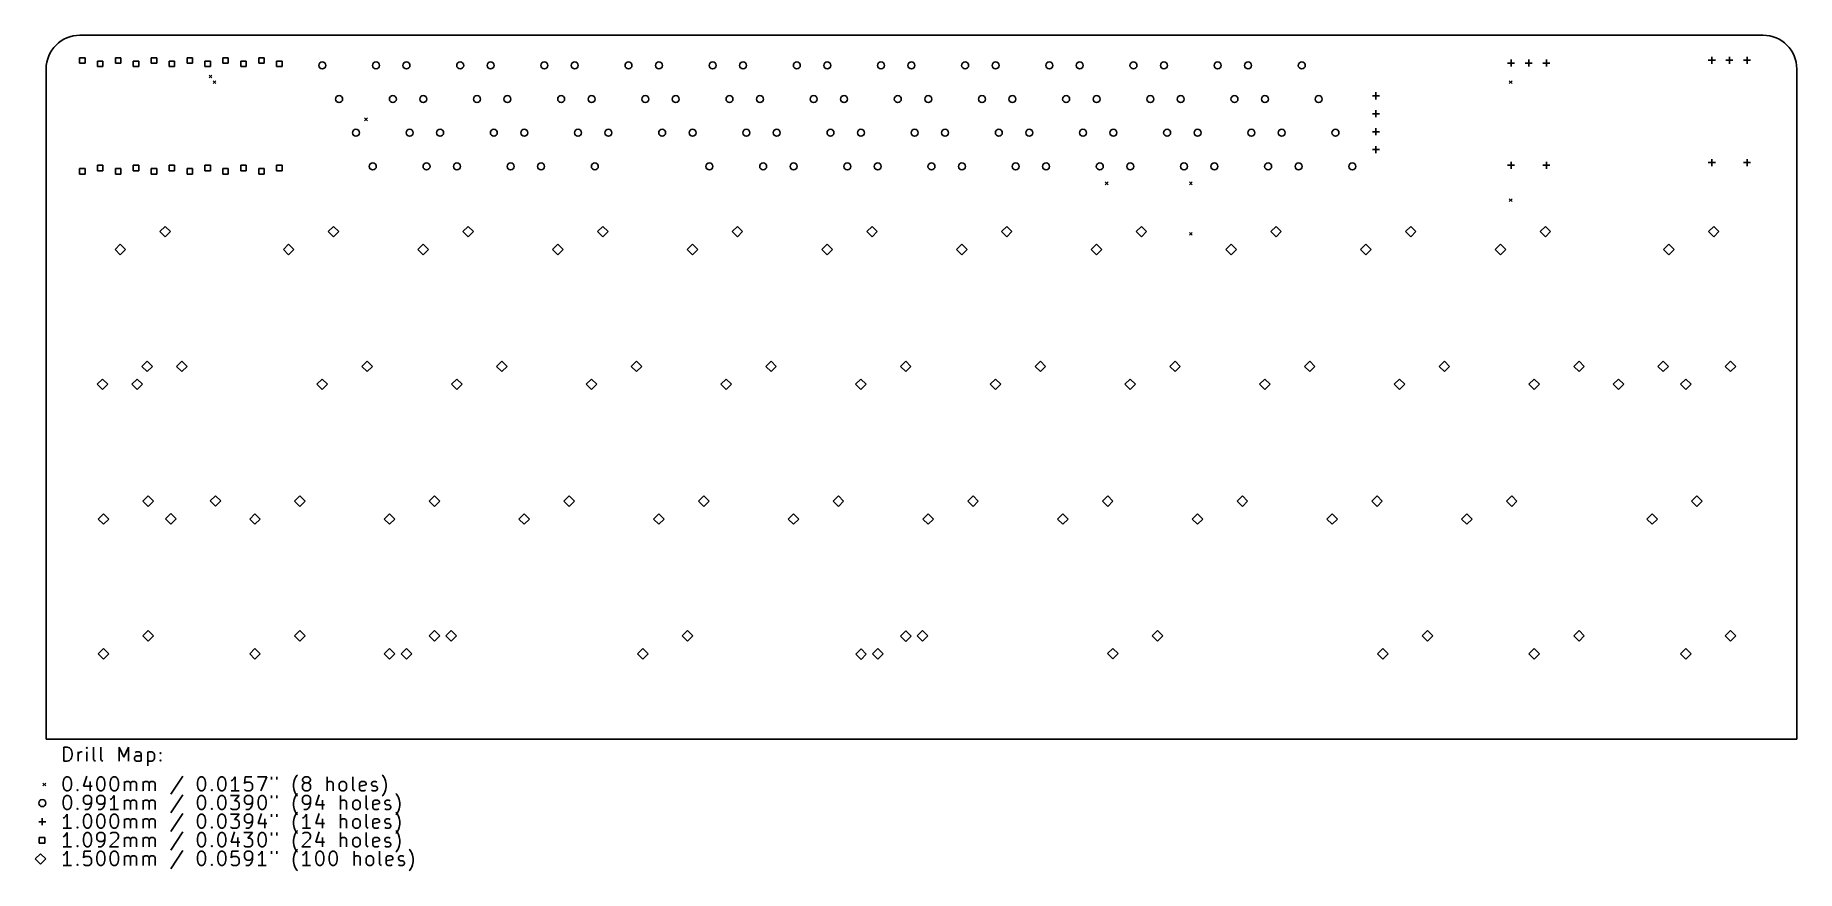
# Model space of a CAD drawing. Extents: x 22 to 272, y -143 to -24.
import ezdxf

# ---------------------------------------------------------------- set-up
doc = ezdxf.new("R2010")
doc.units = 0
doc.layers.add('BLACK', color=7, linetype='CONTINUOUS')

msp = doc.modelspace()

# ---------------------------------------------------------------- linework, layer by layer
at = {"layer": 'BLACK', "linetype": 'CONTINUOUS'}
for p, q in [((267.4, -24.375), (28.65, -24.375)), ((260.125, -27.427), (260.125, -28.427)), ((262.625, -27.427), (262.625, -28.427)), ((265.125, -27.427), (265.125, -28.427)), ((23.875, -31.0375), (23.875, -29.15)), ((29.3912, -27.5777), (28.6188, -27.5777)), ((28.6188, -27.5777), (28.6188, -28.3501)), ((28.6188, -28.3501), (29.3912, -28.3501)), ((29.3912, -28.3501), (29.3912, -27.5777)), ((31.9312, -28.0349), (31.1588, -28.0349)), ((31.1588, -28.0349), (31.1588, -28.8073)), ((31.1588, -28.8073), (31.9312, -28.8073)), ((31.9312, -28.8073), (31.9312, -28.0349)), ((34.4712, -27.5777), (33.6988, -27.5777)), ((33.6988, -27.5777), (33.6988, -28.3501)), ((33.6988, -28.3501), (34.4712, -28.3501)), ((34.4712, -28.3501), (34.4712, -27.5777)), ((37.0112, -28.0349), (36.2388, -28.0349)), ((36.2388, -28.0349), (36.2388, -28.8073)), ((36.2388, -28.8073), (37.0112, -28.8073)), ((37.0112, -28.8073), (37.0112, -28.0349)), ((39.5512, -27.5777), (38.7788, -27.5777)), ((38.7788, -27.5777), (38.7788, -28.3501)), ((38.7788, -28.3501), (39.5512, -28.3501)), ((39.5512, -28.3501), (39.5512, -27.5777)), ((42.0912, -28.0349), (41.3188, -28.0349)), ((41.3188, -28.0349), (41.3188, -28.8073)), ((41.3188, -28.8073), (42.0912, -28.8073)), ((42.0912, -28.8073), (42.0912, -28.0349)), ((44.6312, -27.5777), (43.8588, -27.5777)), ((43.8588, -27.5777), (43.8588, -28.3501)), ((43.8588, -28.3501), (44.6312, -28.3501)), ((44.6312, -28.3501), (44.6312, -27.5777)), ((47.1712, -28.0349), (46.3988, -28.0349)), ((46.3988, -28.0349), (46.3988, -28.8073)), ((46.3988, -28.8073), (47.1712, -28.8073)), ((47.1712, -28.8073), (47.1712, -28.0349)), ((49.7112, -27.5777), (48.9388, -27.5777)), ((48.9388, -27.5777), (48.9388, -28.3501)), ((48.9388, -28.3501), (49.7112, -28.3501)), ((49.7112, -28.3501), (49.7112, -27.5777)), ((52.2512, -28.0349), (51.4788, -28.0349)), ((51.4788, -28.0349), (51.4788, -28.8073)), ((51.4788, -28.8073), (52.2512, -28.8073)), ((52.2512, -28.8073), (52.2512, -28.0349)), ((54.7912, -27.5777), (54.0188, -27.5777)), ((54.0188, -27.5777), (54.0188, -28.3501)), ((54.0188, -28.3501), (54.7912, -28.3501)), ((54.7912, -28.3501), (54.7912, -27.5777)), ((57.3312, -28.0349), (56.5588, -28.0349)), ((56.5588, -28.0349), (56.5588, -28.8073)), ((56.5588, -28.8073), (57.3312, -28.8073)), ((57.3312, -28.8073), (57.3312, -28.0349)), ((231.155, -28.3125), (232.155, -28.3125)), ((231.655, -27.8125), (231.655, -28.8125)), ((233.655, -28.3125), (234.655, -28.3125)), ((234.155, -27.8125), (234.155, -28.8125)), ((236.155, -28.3125), (237.155, -28.3125)), ((236.655, -27.8125), (236.655, -28.8125)), ((259.625, -27.927), (260.625, -27.927)), ((262.125, -27.927), (263.125, -27.927)), ((264.625, -27.927), (265.625, -27.927)), ((272.175, -29.15), (272.175, -124.15)), ((23.875, -31.0375), (23.875, -124.15)), ((46.9729, -30.0214), (47.3729, -30.4214)), ((47.3729, -30.0214), (46.9729, -30.4214)), ((47.55, -30.8375), (47.95, -31.2375)), ((47.95, -30.8375), (47.55, -31.2375)), ((212.487, -32.4675), (212.487, -33.4675)), ((231.387, -30.8375), (231.787, -31.2375)), ((231.787, -30.8375), (231.387, -31.2375)), ((211.987, -32.9675), (212.987, -32.9675)), ((69.0375, -36.0975), (69.4375, -36.4975)), ((69.4375, -36.0975), (69.0375, -36.4975)), ((211.987, -35.5075), (212.987, -35.5075)), ((212.487, -35.0075), (212.487, -36.0075)), ((211.987, -38.0475), (212.987, -38.0475)), ((212.487, -37.5475), (212.487, -38.5475)), ((211.987, -40.5875), (212.987, -40.5875)), ((212.487, -40.0875), (212.487, -41.0875)), ((231.655, -42.3125), (231.655, -43.3125)), ((236.655, -42.3125), (236.655, -43.3125)), ((259.625, -42.427), (260.625, -42.427)), ((260.125, -41.927), (260.125, -42.927)), ((264.625, -42.427), (265.625, -42.427)), ((265.125, -41.927), (265.125, -42.927)), ((29.3912, -43.2749), (28.6188, -43.2749)), ((28.6188, -43.2749), (28.6188, -44.0473)), ((28.6188, -44.0473), (29.3912, -44.0473)), ((29.3912, -44.0473), (29.3912, -43.2749)), ((31.9312, -42.8177), (31.1588, -42.8177)), ((31.1588, -42.8177), (31.1588, -43.5901)), ((31.1588, -43.5901), (31.9312, -43.5901)), ((31.9312, -43.5901), (31.9312, -42.8177)), ((34.4712, -43.2749), (33.6988, -43.2749)), ((33.6988, -43.2749), (33.6988, -44.0473)), ((33.6988, -44.0473), (34.4712, -44.0473)), ((34.4712, -44.0473), (34.4712, -43.2749)), ((37.0112, -42.8177), (36.2388, -42.8177)), ((36.2388, -42.8177), (36.2388, -43.5901)), ((36.2388, -43.5901), (37.0112, -43.5901)), ((37.0112, -43.5901), (37.0112, -42.8177)), ((39.5512, -43.2749), (38.7788, -43.2749)), ((38.7788, -43.2749), (38.7788, -44.0473)), ((38.7788, -44.0473), (39.5512, -44.0473)), ((39.5512, -44.0473), (39.5512, -43.2749)), ((42.0912, -42.8177), (41.3188, -42.8177)), ((41.3188, -42.8177), (41.3188, -43.5901)), ((41.3188, -43.5901), (42.0912, -43.5901)), ((42.0912, -43.5901), (42.0912, -42.8177)), ((44.6312, -43.2749), (43.8588, -43.2749)), ((43.8588, -43.2749), (43.8588, -44.0473)), ((43.8588, -44.0473), (44.6312, -44.0473)), ((44.6312, -44.0473), (44.6312, -43.2749)), ((47.1712, -42.8177), (46.3988, -42.8177)), ((46.3988, -42.8177), (46.3988, -43.5901)), ((46.3988, -43.5901), (47.1712, -43.5901)), ((47.1712, -43.5901), (47.1712, -42.8177)), ((49.7112, -43.2749), (48.9388, -43.2749)), ((48.9388, -43.2749), (48.9388, -44.0473)), ((48.9388, -44.0473), (49.7112, -44.0473)), ((49.7112, -44.0473), (49.7112, -43.2749)), ((52.2512, -42.8177), (51.4788, -42.8177)), ((51.4788, -42.8177), (51.4788, -43.5901)), ((51.4788, -43.5901), (52.2512, -43.5901)), ((52.2512, -43.5901), (52.2512, -42.8177)), ((54.7912, -43.2749), (54.0188, -43.2749)), ((54.0188, -43.2749), (54.0188, -44.0473)), ((54.0188, -44.0473), (54.7912, -44.0473)), ((54.7912, -44.0473), (54.7912, -43.2749)), ((57.3312, -42.8177), (56.5588, -42.8177)), ((56.5588, -42.8177), (56.5588, -43.5901)), ((56.5588, -43.5901), (57.3312, -43.5901)), ((57.3312, -43.5901), (57.3312, -42.8177)), ((231.155, -42.8125), (232.155, -42.8125)), ((236.155, -42.8125), (237.155, -42.8125)), ((174.088, -45.1625), (174.487, -45.5625)), ((174.487, -45.1625), (174.088, -45.5625)), ((186.025, -45.1625), (186.425, -45.5625)), ((186.425, -45.1625), (186.025, -45.5625)), ((231.387, -47.55), (231.787, -47.95)), ((231.787, -47.55), (231.387, -47.95)), ((40.74, -51.47), (39.99, -52.22)), ((39.99, -52.22), (40.74, -52.97)), ((41.49, -52.22), (40.74, -51.47)), ((40.74, -52.97), (41.49, -52.22)), ((64.615, -51.47), (63.865, -52.22)), ((63.865, -52.22), (64.615, -52.97)), ((65.365, -52.22), (64.615, -51.47)), ((64.615, -52.97), (65.365, -52.22)), ((83.715, -51.47), (82.965, -52.22)), ((82.965, -52.22), (83.715, -52.97)), ((84.465, -52.22), (83.715, -51.47)), ((83.715, -52.97), (84.465, -52.22)), ((102.815, -51.47), (102.065, -52.22)), ((102.065, -52.22), (102.815, -52.97)), ((103.565, -52.22), (102.815, -51.47)), ((102.815, -52.97), (103.565, -52.22)), ((121.915, -51.47), (121.165, -52.22)), ((121.165, -52.22), (121.915, -52.97)), ((122.665, -52.22), (121.915, -51.47)), ((121.915, -52.97), (122.665, -52.22)), ((141.015, -51.47), (140.265, -52.22)), ((140.265, -52.22), (141.015, -52.97)), ((141.765, -52.22), (141.015, -51.47)), ((141.015, -52.97), (141.765, -52.22)), ((160.115, -51.47), (159.365, -52.22)), ((159.365, -52.22), (160.115, -52.97)), ((160.865, -52.22), (160.115, -51.47)), ((160.115, -52.97), (160.865, -52.22)), ((179.215, -51.47), (178.465, -52.22)), ((178.465, -52.22), (179.215, -52.97)), ((179.965, -52.22), (179.215, -51.47)), ((179.215, -52.97), (179.965, -52.22)), ((186.025, -52.325), (186.425, -52.725)), ((186.425, -52.325), (186.025, -52.725)), ((198.315, -51.47), (197.565, -52.22)), ((197.565, -52.22), (198.315, -52.97)), ((199.065, -52.22), (198.315, -51.47)), ((198.315, -52.97), (199.065, -52.22)), ((217.415, -51.47), (216.665, -52.22)), ((216.665, -52.22), (217.415, -52.97)), ((218.165, -52.22), (217.415, -51.47)), ((217.415, -52.97), (218.165, -52.22)), ((236.515, -51.47), (235.765, -52.22)), ((235.765, -52.22), (236.515, -52.97)), ((237.265, -52.22), (236.515, -51.47)), ((236.515, -52.97), (237.265, -52.22)), ((260.39, -51.47), (259.64, -52.22)), ((259.64, -52.22), (260.39, -52.97)), ((261.14, -52.22), (260.39, -51.47)), ((260.39, -52.97), (261.14, -52.22)), ((34.39, -54.01), (33.64, -54.76)), ((33.64, -54.76), (34.39, -55.51)), ((35.14, -54.76), (34.39, -54.01)), ((34.39, -55.51), (35.14, -54.76)), ((58.265, -54.01), (57.515, -54.76)), ((57.515, -54.76), (58.265, -55.51)), ((59.015, -54.76), (58.265, -54.01)), ((58.265, -55.51), (59.015, -54.76)), ((77.365, -54.01), (76.615, -54.76)), ((76.615, -54.76), (77.365, -55.51)), ((78.115, -54.76), (77.365, -54.01)), ((77.365, -55.51), (78.115, -54.76)), ((96.465, -54.01), (95.715, -54.76)), ((95.715, -54.76), (96.465, -55.51)), ((97.215, -54.76), (96.465, -54.01)), ((96.465, -55.51), (97.215, -54.76)), ((115.565, -54.01), (114.815, -54.76)), ((114.815, -54.76), (115.565, -55.51)), ((116.315, -54.76), (115.565, -54.01)), ((115.565, -55.51), (116.315, -54.76)), ((134.665, -54.01), (133.915, -54.76)), ((133.915, -54.76), (134.665, -55.51)), ((135.415, -54.76), (134.665, -54.01)), ((134.665, -55.51), (135.415, -54.76)), ((153.765, -54.01), (153.015, -54.76)), ((153.015, -54.76), (153.765, -55.51)), ((154.515, -54.76), (153.765, -54.01)), ((153.765, -55.51), (154.515, -54.76)), ((172.865, -54.01), (172.115, -54.76)), ((172.115, -54.76), (172.865, -55.51)), ((173.615, -54.76), (172.865, -54.01)), ((172.865, -55.51), (173.615, -54.76)), ((191.965, -54.01), (191.215, -54.76)), ((191.215, -54.76), (191.965, -55.51)), ((192.715, -54.76), (191.965, -54.01)), ((191.965, -55.51), (192.715, -54.76)), ((211.065, -54.01), (210.315, -54.76)), ((210.315, -54.76), (211.065, -55.51)), ((211.815, -54.76), (211.065, -54.01)), ((211.065, -55.51), (211.815, -54.76)), ((230.165, -54.01), (229.415, -54.76)), ((229.415, -54.76), (230.165, -55.51)), ((230.915, -54.76), (230.165, -54.01)), ((230.165, -55.51), (230.915, -54.76)), ((254.04, -54.01), (253.29, -54.76)), ((253.29, -54.76), (254.04, -55.51)), ((254.79, -54.76), (254.04, -54.01)), ((254.04, -55.51), (254.79, -54.76)), ((38.2, -70.57), (37.45, -71.32)), ((37.45, -71.32), (38.2, -72.07)), ((38.95, -71.32), (38.2, -70.57)), ((38.2, -72.07), (38.95, -71.32)), ((43.1275, -70.57), (42.3775, -71.32)), ((42.3775, -71.32), (43.1275, -72.07)), ((43.8775, -71.32), (43.1275, -70.57)), ((43.1275, -72.07), (43.8775, -71.32)), ((69.39, -70.57), (68.64, -71.32)), ((68.64, -71.32), (69.39, -72.07)), ((70.14, -71.32), (69.39, -70.57)), ((69.39, -72.07), (70.14, -71.32)), ((88.49, -70.57), (87.74, -71.32)), ((87.74, -71.32), (88.49, -72.07)), ((89.24, -71.32), (88.49, -70.57)), ((88.49, -72.07), (89.24, -71.32)), ((107.59, -70.57), (106.84, -71.32)), ((106.84, -71.32), (107.59, -72.07)), ((108.34, -71.32), (107.59, -70.57)), ((107.59, -72.07), (108.34, -71.32)), ((126.69, -70.57), (125.94, -71.32)), ((125.94, -71.32), (126.69, -72.07)), ((127.44, -71.32), (126.69, -70.57)), ((126.69, -72.07), (127.44, -71.32)), ((145.79, -70.57), (145.04, -71.32)), ((145.04, -71.32), (145.79, -72.07)), ((146.54, -71.32), (145.79, -70.57)), ((145.79, -72.07), (146.54, -71.32)), ((164.89, -70.57), (164.14, -71.32)), ((164.14, -71.32), (164.89, -72.07)), ((165.64, -71.32), (164.89, -70.57)), ((164.89, -72.07), (165.64, -71.32)), ((183.99, -70.57), (183.24, -71.32)), ((183.24, -71.32), (183.99, -72.07)), ((184.74, -71.32), (183.99, -70.57)), ((183.99, -72.07), (184.74, -71.32)), ((203.09, -70.57), (202.34, -71.32)), ((202.34, -71.32), (203.09, -72.07)), ((203.84, -71.32), (203.09, -70.57)), ((203.09, -72.07), (203.84, -71.32)), ((222.19, -70.57), (221.44, -71.32)), ((221.44, -71.32), (222.19, -72.07)), ((222.94, -71.32), (222.19, -70.57)), ((222.19, -72.07), (222.94, -71.32)), ((241.29, -70.57), (240.54, -71.32)), ((240.54, -71.32), (241.29, -72.07)), ((242.04, -71.32), (241.29, -70.57)), ((241.29, -72.07), (242.04, -71.32)), ((253.227, -70.57), (252.477, -71.32)), ((252.477, -71.32), (253.227, -72.07)), ((253.977, -71.32), (253.227, -70.57)), ((253.227, -72.07), (253.977, -71.32)), ((262.777, -70.57), (262.027, -71.32)), ((262.027, -71.32), (262.777, -72.07)), ((263.527, -71.32), (262.777, -70.57)), ((262.777, -72.07), (263.527, -71.32)), ((31.85, -73.11), (31.1, -73.86)), ((31.1, -73.86), (31.85, -74.61)), ((32.6, -73.86), (31.85, -73.11)), ((31.85, -74.61), (32.6, -73.86)), ((36.7775, -73.11), (36.0275, -73.86)), ((36.0275, -73.86), (36.7775, -74.61)), ((37.5275, -73.86), (36.7775, -73.11)), ((36.7775, -74.61), (37.5275, -73.86)), ((63.04, -73.11), (62.29, -73.86)), ((62.29, -73.86), (63.04, -74.61)), ((63.79, -73.86), (63.04, -73.11)), ((63.04, -74.61), (63.79, -73.86)), ((82.14, -73.11), (81.39, -73.86)), ((81.39, -73.86), (82.14, -74.61)), ((82.89, -73.86), (82.14, -73.11)), ((82.14, -74.61), (82.89, -73.86)), ((101.24, -73.11), (100.49, -73.86)), ((100.49, -73.86), (101.24, -74.61)), ((101.99, -73.86), (101.24, -73.11)), ((101.24, -74.61), (101.99, -73.86)), ((120.34, -73.11), (119.59, -73.86)), ((119.59, -73.86), (120.34, -74.61)), ((121.09, -73.86), (120.34, -73.11)), ((120.34, -74.61), (121.09, -73.86)), ((139.44, -73.11), (138.69, -73.86)), ((138.69, -73.86), (139.44, -74.61)), ((140.19, -73.86), (139.44, -73.11)), ((139.44, -74.61), (140.19, -73.86)), ((158.54, -73.11), (157.79, -73.86)), ((157.79, -73.86), (158.54, -74.61)), ((159.29, -73.86), (158.54, -73.11)), ((158.54, -74.61), (159.29, -73.86)), ((177.64, -73.11), (176.89, -73.86)), ((176.89, -73.86), (177.64, -74.61)), ((178.39, -73.86), (177.64, -73.11)), ((177.64, -74.61), (178.39, -73.86)), ((196.74, -73.11), (195.99, -73.86)), ((195.99, -73.86), (196.74, -74.61)), ((197.49, -73.86), (196.74, -73.11)), ((196.74, -74.61), (197.49, -73.86)), ((215.84, -73.11), (215.09, -73.86)), ((215.09, -73.86), (215.84, -74.61)), ((216.59, -73.86), (215.84, -73.11)), ((215.84, -74.61), (216.59, -73.86)), ((234.94, -73.11), (234.19, -73.86)), ((234.19, -73.86), (234.94, -74.61)), ((235.69, -73.86), (234.94, -73.11)), ((234.94, -74.61), (235.69, -73.86)), ((246.877, -73.11), (246.127, -73.86)), ((246.127, -73.86), (246.877, -74.61)), ((247.627, -73.86), (246.877, -73.11)), ((246.877, -74.61), (247.627, -73.86)), ((256.428, -73.11), (255.677, -73.86)), ((255.677, -73.86), (256.428, -74.61)), ((257.178, -73.86), (256.428, -73.11)), ((256.428, -74.61), (257.178, -73.86)), ((38.3525, -89.67), (37.6025, -90.42)), ((39.1025, -90.42), (38.3525, -89.67)), ((47.9025, -89.65), (47.1525, -90.4)), ((48.6525, -90.4), (47.9025, -89.65)), ((59.84, -89.67), (59.09, -90.42)), ((60.59, -90.42), (59.84, -89.67)), ((78.94, -89.67), (78.19, -90.42)), ((79.69, -90.42), (78.94, -89.67)), ((98.04, -89.67), (97.29, -90.42)), ((98.79, -90.42), (98.04, -89.67)), ((117.14, -89.67), (116.39, -90.42)), ((117.89, -90.42), (117.14, -89.67)), ((136.24, -89.67), (135.49, -90.42)), ((136.99, -90.42), (136.24, -89.67)), ((155.34, -89.67), (154.59, -90.42)), ((156.09, -90.42), (155.34, -89.67)), ((174.44, -89.67), (173.69, -90.42)), ((175.19, -90.42), (174.44, -89.67)), ((193.54, -89.67), (192.79, -90.42)), ((194.29, -90.42), (193.54, -89.67)), ((212.64, -89.67), (211.89, -90.42)), ((213.39, -90.42), (212.64, -89.67)), ((231.74, -89.67), (230.99, -90.42)), ((232.49, -90.42), (231.74, -89.67)), ((258.002, -89.67), (257.252, -90.42)), ((258.752, -90.42), (258.002, -89.67)), ((32.0025, -92.21), (31.2525, -92.96)), ((32.7525, -92.96), (32.0025, -92.21)), ((37.6025, -90.42), (38.3525, -91.17)), ((38.3525, -91.17), (39.1025, -90.42)), ((41.5525, -92.19), (40.8025, -92.94)), ((42.3025, -92.94), (41.5525, -92.19)), ((47.1525, -90.4), (47.9025, -91.15)), ((47.9025, -91.15), (48.6525, -90.4)), ((53.49, -92.21), (52.74, -92.96)), ((54.24, -92.96), (53.49, -92.21)), ((59.09, -90.42), (59.84, -91.17)), ((59.84, -91.17), (60.59, -90.42)), ((72.59, -92.21), (71.84, -92.96)), ((73.34, -92.96), (72.59, -92.21)), ((78.19, -90.42), (78.94, -91.17)), ((78.94, -91.17), (79.69, -90.42)), ((91.69, -92.21), (90.94, -92.96)), ((92.44, -92.96), (91.69, -92.21)), ((97.29, -90.42), (98.04, -91.17)), ((98.04, -91.17), (98.79, -90.42)), ((110.79, -92.21), (110.04, -92.96)), ((111.54, -92.96), (110.79, -92.21)), ((116.39, -90.42), (117.14, -91.17)), ((117.14, -91.17), (117.89, -90.42)), ((129.89, -92.21), (129.14, -92.96)), ((130.64, -92.96), (129.89, -92.21)), ((135.49, -90.42), (136.24, -91.17)), ((136.24, -91.17), (136.99, -90.42)), ((148.99, -92.21), (148.24, -92.96)), ((149.74, -92.96), (148.99, -92.21)), ((154.59, -90.42), (155.34, -91.17)), ((155.34, -91.17), (156.09, -90.42)), ((168.09, -92.21), (167.34, -92.96)), ((168.84, -92.96), (168.09, -92.21)), ((173.69, -90.42), (174.44, -91.17)), ((174.44, -91.17), (175.19, -90.42)), ((187.19, -92.21), (186.44, -92.96)), ((187.94, -92.96), (187.19, -92.21)), ((192.79, -90.42), (193.54, -91.17)), ((193.54, -91.17), (194.29, -90.42)), ((206.29, -92.21), (205.54, -92.96)), ((207.04, -92.96), (206.29, -92.21)), ((211.89, -90.42), (212.64, -91.17)), ((212.64, -91.17), (213.39, -90.42)), ((225.39, -92.21), (224.64, -92.96)), ((226.14, -92.96), (225.39, -92.21)), ((230.99, -90.42), (231.74, -91.17)), ((231.74, -91.17), (232.49, -90.42)), ((251.652, -92.21), (250.902, -92.96)), ((252.402, -92.96), (251.652, -92.21)), ((257.252, -90.42), (258.002, -91.17)), ((258.002, -91.17), (258.752, -90.42)), ((31.2525, -92.96), (32.0025, -93.71)), ((32.0025, -93.71), (32.7525, -92.96)), ((40.8025, -92.94), (41.5525, -93.69)), ((41.5525, -93.69), (42.3025, -92.94)), ((52.74, -92.96), (53.49, -93.71)), ((53.49, -93.71), (54.24, -92.96)), ((71.84, -92.96), (72.59, -93.71)), ((72.59, -93.71), (73.34, -92.96)), ((90.94, -92.96), (91.69, -93.71)), ((91.69, -93.71), (92.44, -92.96)), ((110.04, -92.96), (110.79, -93.71)), ((110.79, -93.71), (111.54, -92.96)), ((129.14, -92.96), (129.89, -93.71)), ((129.89, -93.71), (130.64, -92.96)), ((148.24, -92.96), (148.99, -93.71)), ((148.99, -93.71), (149.74, -92.96)), ((167.34, -92.96), (168.09, -93.71)), ((168.09, -93.71), (168.84, -92.96)), ((186.44, -92.96), (187.19, -93.71)), ((187.19, -93.71), (187.94, -92.96)), ((205.54, -92.96), (206.29, -93.71)), ((206.29, -93.71), (207.04, -92.96)), ((224.64, -92.96), (225.39, -93.71)), ((225.39, -93.71), (226.14, -92.96)), ((250.902, -92.96), (251.652, -93.71)), ((251.652, -93.71), (252.402, -92.96)), ((38.3525, -108.77), (37.6025, -109.52)), ((37.6025, -109.52), (38.3525, -110.27)), ((39.1025, -109.52), (38.3525, -108.77)), ((38.3525, -110.27), (39.1025, -109.52)), ((59.84, -108.77), (59.09, -109.52)), ((59.09, -109.52), (59.84, -110.27)), ((60.59, -109.52), (59.84, -108.77)), ((59.84, -110.27), (60.59, -109.52)), ((78.94, -108.77), (78.19, -109.52)), ((78.19, -109.52), (78.94, -110.27)), ((79.69, -109.52), (78.94, -108.77)), ((78.94, -110.27), (79.69, -109.52)), ((81.3275, -108.77), (80.5775, -109.52)), ((80.5775, -109.52), (81.3275, -110.27)), ((82.0775, -109.52), (81.3275, -108.77)), ((81.3275, -110.27), (82.0775, -109.52)), ((114.85, -108.788), (114.1, -109.538)), ((114.1, -109.538), (114.85, -110.288)), ((115.6, -109.538), (114.85, -108.788)), ((114.85, -110.288), (115.6, -109.538)), ((145.8, -108.82), (145.05, -109.57)), ((145.05, -109.57), (145.8, -110.32)), ((146.55, -109.57), (145.8, -108.82)), ((145.8, -110.32), (146.55, -109.57)), ((148.177, -108.78), (147.427, -109.53)), ((147.427, -109.53), (148.177, -110.28)), ((148.927, -109.53), (148.177, -108.78)), ((148.177, -110.28), (148.927, -109.53)), ((181.52, -108.76), (180.77, -109.51)), ((180.77, -109.51), (181.52, -110.26)), ((182.27, -109.51), (181.52, -108.76)), ((181.52, -110.26), (182.27, -109.51)), ((219.802, -108.77), (219.052, -109.52)), ((219.052, -109.52), (219.802, -110.27)), ((220.552, -109.52), (219.802, -108.77)), ((219.802, -110.27), (220.552, -109.52)), ((241.29, -108.77), (240.54, -109.52)), ((240.54, -109.52), (241.29, -110.27)), ((242.04, -109.52), (241.29, -108.77)), ((241.29, -110.27), (242.04, -109.52)), ((262.777, -108.77), (262.027, -109.52)), ((262.027, -109.52), (262.777, -110.27)), ((263.527, -109.52), (262.777, -108.77)), ((262.777, -110.27), (263.527, -109.52)), ((32.0025, -111.31), (31.2525, -112.06)), ((31.2525, -112.06), (32.0025, -112.81)), ((32.7525, -112.06), (32.0025, -111.31)), ((32.0025, -112.81), (32.7525, -112.06)), ((53.49, -111.31), (52.74, -112.06)), ((52.74, -112.06), (53.49, -112.81)), ((54.24, -112.06), (53.49, -111.31)), ((53.49, -112.81), (54.24, -112.06)), ((72.59, -111.31), (71.84, -112.06)), ((71.84, -112.06), (72.59, -112.81)), ((73.34, -112.06), (72.59, -111.31)), ((72.59, -112.81), (73.34, -112.06)), ((74.9775, -111.31), (74.2275, -112.06)), ((74.2275, -112.06), (74.9775, -112.81)), ((75.7275, -112.06), (74.9775, -111.31)), ((74.9775, -112.81), (75.7275, -112.06)), ((108.5, -111.328), (107.75, -112.078)), ((107.75, -112.078), (108.5, -112.828)), ((109.25, -112.078), (108.5, -111.328)), ((108.5, -112.828), (109.25, -112.078)), ((139.45, -111.36), (138.7, -112.11)), ((138.7, -112.11), (139.45, -112.86)), ((140.2, -112.11), (139.45, -111.36)), ((139.45, -112.86), (140.2, -112.11)), ((141.827, -111.32), (141.077, -112.07)), ((141.077, -112.07), (141.827, -112.82)), ((142.577, -112.07), (141.827, -111.32)), ((141.827, -112.82), (142.577, -112.07)), ((175.17, -111.3), (174.42, -112.05)), ((174.42, -112.05), (175.17, -112.8)), ((175.92, -112.05), (175.17, -111.3)), ((175.17, -112.8), (175.92, -112.05)), ((213.452, -111.31), (212.702, -112.06)), ((212.702, -112.06), (213.452, -112.81)), ((214.202, -112.06), (213.452, -111.31)), ((213.452, -112.81), (214.202, -112.06)), ((234.94, -111.31), (234.19, -112.06)), ((234.19, -112.06), (234.94, -112.81)), ((235.69, -112.06), (234.94, -111.31)), ((234.94, -112.81), (235.69, -112.06)), ((256.428, -111.31), (255.677, -112.06)), ((255.677, -112.06), (256.428, -112.81)), ((257.178, -112.06), (256.428, -111.31)), ((256.428, -112.81), (257.178, -112.06)), ((272.175, -124.15), (23.875, -124.15)), ((26.4012, -127.305), (26.4012, -125.305)), ((26.4012, -125.305), (26.8774, -125.305)), ((26.8774, -127.305), (26.4012, -127.305)), ((26.8774, -125.305), (27.1631, -125.4)), ((27.1631, -127.21), (26.8774, -127.305)), ((27.1631, -125.4), (27.3536, -125.59)), ((27.3536, -127.019), (27.1631, -127.21)), ((27.3536, -125.59), (27.4488, -125.781)), ((27.4488, -126.829), (27.3536, -127.019)), ((27.4488, -125.781), (27.544, -126.162)), ((27.544, -126.448), (27.4488, -126.829)), ((27.544, -126.162), (27.544, -126.448)), ((28.4012, -127.305), (28.4012, -125.971)), ((28.4012, -126.352), (28.4964, -126.162)), ((28.4964, -126.162), (28.5917, -126.067)), ((28.5917, -126.067), (28.7821, -125.971)), ((28.7821, -125.971), (28.9726, -125.971)), ((29.6393, -125.305), (29.544, -125.4)), ((29.544, -125.4), (29.6393, -125.495)), ((29.7345, -125.4), (29.6393, -125.305)), ((29.6393, -125.305), (29.6393, -125.495)), ((29.6393, -125.495), (29.7345, -125.4)), ((29.6393, -127.305), (29.6393, -125.971)), ((30.5917, -127.019), (30.5917, -125.305)), ((30.6869, -127.21), (30.5917, -127.019)), ((30.8774, -127.305), (30.6869, -127.21)), ((31.6393, -127.019), (31.6393, -125.305)), ((31.7345, -127.21), (31.6393, -127.019)), ((31.925, -127.305), (31.7345, -127.21)), ((34.2107, -127.305), (34.2107, -125.305)), ((34.2107, -125.305), (34.8774, -126.733)), ((34.8774, -126.733), (35.544, -125.305)), ((35.544, -125.305), (35.544, -127.305)), ((36.4012, -126.829), (36.4964, -126.638)), ((36.4012, -127.019), (36.4012, -126.829)), ((36.4964, -127.21), (36.4012, -127.019)), ((36.6869, -125.971), (36.4964, -126.067)), ((36.4964, -126.638), (36.6869, -126.543)), ((36.6869, -127.305), (36.4964, -127.21)), ((37.0679, -125.971), (36.6869, -125.971)), ((36.6869, -126.543), (37.1631, -126.543)), ((37.1631, -127.305), (36.6869, -127.305)), ((37.2583, -126.067), (37.0679, -125.971)), ((37.1631, -126.543), (37.3536, -126.448)), ((37.3536, -127.21), (37.1631, -127.305)), ((37.3536, -126.257), (37.2583, -126.067)), ((37.3536, -127.305), (37.3536, -126.257)), ((38.306, -125.971), (38.306, -127.971)), ((38.306, -126.067), (38.4964, -125.971)), ((38.4964, -127.305), (38.306, -127.21)), ((38.4964, -125.971), (38.8774, -125.971)), ((38.8774, -127.305), (38.4964, -127.305)), ((38.8774, -125.971), (39.0679, -126.067)), ((39.0679, -127.21), (38.8774, -127.305)), ((39.0679, -126.067), (39.1631, -126.162)), ((39.1631, -127.114), (39.0679, -127.21)), ((39.1631, -126.162), (39.2583, -126.352)), ((39.2583, -126.924), (39.1631, -127.114)), ((39.2583, -126.352), (39.2583, -126.924)), ((40.0202, -126.162), (40.1155, -126.067)), ((40.1155, -126.257), (40.0202, -126.162)), ((40.0202, -127.21), (40.1155, -127.114)), ((40.1155, -127.305), (40.0202, -127.21)), ((40.1155, -126.067), (40.2107, -126.162)), ((40.1155, -126.067), (40.1155, -126.257)), ((40.2107, -126.162), (40.1155, -126.257)), ((40.1155, -127.114), (40.2107, -127.21)), ((40.1155, -127.114), (40.1155, -127.305)), ((40.2107, -127.21), (40.1155, -127.305)), ((26.306, -130.267), (26.4012, -129.886)), ((26.4012, -129.886), (26.4964, -129.695)), ((26.4964, -129.695), (26.5917, -129.6)), ((26.5917, -129.6), (26.7821, -129.505)), ((26.7821, -129.505), (26.9726, -129.505)), ((26.9726, -129.505), (27.1631, -129.6)), ((27.1631, -129.6), (27.2583, -129.695)), ((27.2583, -129.695), (27.3536, -129.886)), ((27.3536, -129.886), (27.4488, -130.267)), ((29.6393, -129.41), (29.1631, -130.838)), ((31.0679, -130.267), (31.1631, -129.886)), ((31.1631, -129.886), (31.2583, -129.695)), ((31.2583, -129.695), (31.3536, -129.6)), ((31.3536, -129.6), (31.544, -129.505)), ((31.544, -129.505), (31.7345, -129.505)), ((31.7345, -129.505), (31.925, -129.6)), ((31.925, -129.6), (32.0202, -129.695)), ((32.0202, -129.695), (32.1155, -129.886)), ((32.1155, -129.886), (32.2107, -130.267)), ((32.9726, -130.267), (33.0679, -129.886)), ((33.0679, -129.886), (33.1631, -129.695)), ((33.1631, -129.695), (33.2583, -129.6)), ((33.2583, -129.6), (33.4488, -129.505)), ((33.4488, -129.505), (33.6393, -129.505)), ((33.6393, -129.505), (33.8298, -129.6)), ((33.8298, -129.6), (33.925, -129.695)), ((33.925, -129.695), (34.0202, -129.886)), ((34.0202, -129.886), (34.1155, -130.267)), ((43.2583, -129.41), (41.544, -131.981)), ((45.3536, -130.267), (45.4488, -129.886)), ((45.4488, -129.886), (45.544, -129.695)), ((45.544, -129.695), (45.6393, -129.6)), ((45.6393, -129.6), (45.8298, -129.505)), ((45.8298, -129.505), (46.0202, -129.505)), ((46.0202, -129.505), (46.2107, -129.6)), ((46.2107, -129.6), (46.306, -129.695)), ((46.306, -129.695), (46.4012, -129.886)), ((46.4012, -129.886), (46.4964, -130.267)), ((48.2107, -130.267), (48.306, -129.886)), ((48.306, -129.886), (48.4012, -129.695)), ((48.4012, -129.695), (48.4964, -129.6)), ((48.4964, -129.6), (48.6869, -129.505)), ((48.6869, -129.505), (48.8774, -129.505)), ((48.8774, -129.505), (49.0679, -129.6)), ((49.0679, -129.6), (49.1631, -129.695)), ((49.1631, -129.695), (49.2583, -129.886)), ((49.2583, -129.886), (49.3536, -130.267)), ((50.4964, -129.79), (50.306, -129.981)), ((50.6869, -129.505), (50.4964, -129.79)), ((50.6869, -131.505), (50.6869, -129.505)), ((52.1155, -129.505), (52.0202, -130.457)), ((53.0679, -129.505), (52.1155, -129.505)), ((53.8298, -129.505), (55.1631, -129.505)), ((55.1631, -129.505), (54.306, -131.505)), ((55.8298, -129.505), (55.8298, -129.886)), ((56.5917, -129.505), (56.5917, -129.886)), ((59.0679, -130.076), (59.1631, -129.79)), ((59.1631, -129.79), (59.2583, -129.6)), ((59.2583, -129.6), (59.4488, -129.314)), ((59.4488, -129.314), (59.544, -129.219)), ((60.2107, -129.886), (60.306, -129.695)), ((60.2107, -129.981), (60.2107, -129.886)), ((60.306, -129.695), (60.4012, -129.6)), ((60.4012, -129.6), (60.5917, -129.505)), ((60.5917, -129.505), (60.9726, -129.505)), ((60.9726, -129.505), (61.1631, -129.6)), ((61.1631, -129.6), (61.2583, -129.695)), ((61.2583, -129.695), (61.3536, -129.886)), ((61.3536, -129.886), (61.3536, -129.981)), ((63.7345, -131.505), (63.7345, -129.505)), ((67.3536, -131.219), (67.3536, -129.505)), ((71.6393, -129.314), (71.544, -129.219)), ((71.8298, -129.6), (71.6393, -129.314)), ((71.925, -129.79), (71.8298, -129.6)), ((72.0202, -130.076), (71.925, -129.79)), ((23.425, -130.4), (23.825, -130.8)), ((23.825, -130.4), (23.425, -130.8)), ((26.306, -130.743), (26.306, -130.267)), ((26.4012, -131.124), (26.306, -130.743)), ((26.4964, -131.314), (26.4012, -131.124)), ((26.4012, -132.526), (26.4964, -132.335)), ((26.5917, -131.41), (26.4964, -131.314)), ((26.4964, -132.335), (26.5917, -132.24)), ((26.7821, -131.505), (26.5917, -131.41)), ((26.5917, -132.24), (26.7821, -132.145)), ((26.9726, -131.505), (26.7821, -131.505)), ((26.7821, -132.145), (26.9726, -132.145)), ((27.1631, -131.41), (26.9726, -131.505)), ((26.9726, -132.145), (27.1631, -132.24)), ((27.2583, -131.314), (27.1631, -131.41)), ((27.1631, -132.24), (27.2583, -132.335)), ((27.3536, -131.124), (27.2583, -131.314)), ((27.2583, -132.335), (27.3536, -132.526)), ((27.4488, -130.743), (27.3536, -131.124)), ((27.4488, -130.267), (27.4488, -130.743)), ((28.2107, -131.41), (28.306, -131.314)), ((28.306, -131.505), (28.2107, -131.41)), ((28.306, -131.314), (28.4012, -131.41)), ((28.306, -131.314), (28.306, -131.505)), ((28.4012, -131.41), (28.306, -131.505)), ((29.1631, -130.838), (30.4012, -130.838)), ((29.2583, -132.335), (29.1631, -132.526)), ((29.3536, -132.24), (29.2583, -132.335)), ((29.544, -132.145), (29.3536, -132.24)), ((29.925, -132.145), (29.544, -132.145)), ((30.1155, -132.24), (29.925, -132.145)), ((30.1155, -130.171), (30.1155, -131.505)), ((30.2107, -132.335), (30.1155, -132.24)), ((30.306, -132.526), (30.2107, -132.335)), ((31.0679, -130.743), (31.0679, -130.267)), ((31.1631, -131.124), (31.0679, -130.743)), ((31.1631, -132.335), (31.0679, -132.526)), ((31.2583, -131.314), (31.1631, -131.124)), ((31.2583, -132.24), (31.1631, -132.335)), ((31.3536, -131.41), (31.2583, -131.314)), ((31.4488, -132.145), (31.2583, -132.24)), ((31.544, -131.505), (31.3536, -131.41)), ((31.8298, -132.145), (31.4488, -132.145)), ((31.7345, -131.505), (31.544, -131.505)), ((31.925, -131.41), (31.7345, -131.505)), ((32.0202, -132.24), (31.8298, -132.145)), ((32.0202, -131.314), (31.925, -131.41)), ((32.1155, -131.124), (32.0202, -131.314)), ((32.1155, -132.335), (32.0202, -132.24)), ((32.2107, -130.743), (32.1155, -131.124)), ((32.2107, -132.526), (32.1155, -132.335)), ((32.2107, -130.267), (32.2107, -130.743)), ((32.9726, -130.743), (32.9726, -130.267)), ((33.0679, -131.124), (32.9726, -130.743)), ((33.1631, -131.314), (33.0679, -131.124)), ((33.2583, -131.41), (33.1631, -131.314)), ((33.4488, -131.505), (33.2583, -131.41)), ((33.544, -132.145), (33.3536, -132.43)), ((33.6393, -131.505), (33.4488, -131.505)), ((33.544, -134.145), (33.544, -132.145)), ((33.8298, -131.41), (33.6393, -131.505)), ((33.925, -131.314), (33.8298, -131.41)), ((34.0202, -131.124), (33.925, -131.314)), ((34.1155, -130.743), (34.0202, -131.124)), ((34.1155, -130.267), (34.1155, -130.743)), ((34.9726, -131.505), (34.9726, -130.171)), ((34.9726, -130.362), (35.0679, -130.267)), ((35.0679, -130.267), (35.2583, -130.171)), ((35.2583, -130.171), (35.544, -130.171)), ((35.544, -130.171), (35.7345, -130.267)), ((35.7345, -130.267), (35.8298, -130.457)), ((35.8298, -130.457), (35.925, -130.267)), ((35.8298, -130.457), (35.8298, -131.505)), ((35.925, -130.267), (36.1155, -130.171)), ((36.1155, -130.171), (36.4012, -130.171)), ((36.4012, -130.171), (36.5917, -130.267)), ((36.5917, -130.267), (36.6869, -130.457)), ((36.6869, -130.457), (36.6869, -131.505)), ((37.6393, -131.505), (37.6393, -130.171)), ((37.6393, -130.362), (37.7345, -130.267)), ((37.7345, -130.267), (37.925, -130.171)), ((37.925, -130.171), (38.2107, -130.171)), ((38.2107, -130.171), (38.4012, -130.267)), ((38.4012, -130.267), (38.4964, -130.457)), ((38.4964, -130.457), (38.5917, -130.267)), ((38.4964, -130.457), (38.4964, -131.505)), ((38.5917, -130.267), (38.7821, -130.171)), ((38.7821, -130.171), (39.0679, -130.171)), ((39.0679, -130.171), (39.2583, -130.267)), ((39.2583, -130.267), (39.3536, -130.457)), ((39.3536, -130.457), (39.3536, -131.505)), ((43.2583, -132.05), (41.544, -134.621)), ((45.3536, -130.743), (45.3536, -130.267)), ((45.4488, -131.124), (45.3536, -130.743)), ((45.544, -131.314), (45.4488, -131.124)), ((45.4488, -132.526), (45.544, -132.335)), ((45.6393, -131.41), (45.544, -131.314)), ((45.544, -132.335), (45.6393, -132.24)), ((45.8298, -131.505), (45.6393, -131.41)), ((45.6393, -132.24), (45.8298, -132.145)), ((46.0202, -131.505), (45.8298, -131.505)), ((45.8298, -132.145), (46.0202, -132.145)), ((46.2107, -131.41), (46.0202, -131.505)), ((46.0202, -132.145), (46.2107, -132.24)), ((46.306, -131.314), (46.2107, -131.41)), ((46.2107, -132.24), (46.306, -132.335)), ((46.4012, -131.124), (46.306, -131.314)), ((46.306, -132.335), (46.4012, -132.526)), ((46.4964, -130.743), (46.4012, -131.124)), ((46.4964, -130.267), (46.4964, -130.743)), ((47.2583, -131.41), (47.3536, -131.314)), ((47.3536, -131.505), (47.2583, -131.41)), ((47.3536, -131.314), (47.4488, -131.41)), ((47.3536, -131.314), (47.3536, -131.505)), ((47.4488, -131.41), (47.3536, -131.505)), ((48.2107, -130.743), (48.2107, -130.267)), ((48.306, -131.124), (48.2107, -130.743)), ((48.4012, -131.314), (48.306, -131.124)), ((48.306, -132.526), (48.4012, -132.335)), ((48.4964, -131.41), (48.4012, -131.314)), ((48.4012, -132.335), (48.4964, -132.24)), ((48.6869, -131.505), (48.4964, -131.41)), ((48.4964, -132.24), (48.6869, -132.145)), ((48.8774, -131.505), (48.6869, -131.505)), ((48.6869, -132.145), (48.8774, -132.145)), ((49.0679, -131.41), (48.8774, -131.505)), ((48.8774, -132.145), (49.0679, -132.24)), ((49.1631, -131.314), (49.0679, -131.41)), ((49.0679, -132.24), (49.1631, -132.335)), ((49.2583, -131.124), (49.1631, -131.314)), ((49.1631, -132.335), (49.2583, -132.526)), ((49.3536, -130.743), (49.2583, -131.124)), ((49.3536, -130.267), (49.3536, -130.743)), ((50.0202, -132.145), (51.2583, -132.145)), ((50.306, -129.981), (50.1155, -130.076)), ((51.2583, -131.505), (50.1155, -131.505)), ((51.2583, -132.145), (50.5917, -132.907)), ((52.0202, -130.457), (52.1155, -130.362)), ((52.1155, -131.41), (52.0202, -131.314)), ((52.1155, -132.335), (52.0202, -132.526)), ((52.1155, -130.362), (52.306, -130.267)), ((52.306, -131.505), (52.1155, -131.41)), ((52.2107, -132.24), (52.1155, -132.335)), ((52.4012, -132.145), (52.2107, -132.24)), ((52.306, -130.267), (52.7821, -130.267)), ((52.7821, -131.505), (52.306, -131.505)), ((52.7821, -132.145), (52.4012, -132.145)), ((52.7821, -130.267), (52.9726, -130.362)), ((52.9726, -131.41), (52.7821, -131.505)), ((52.9726, -132.24), (52.7821, -132.145)), ((52.9726, -130.362), (53.0679, -130.457)), ((53.0679, -131.314), (52.9726, -131.41)), ((53.0679, -132.335), (52.9726, -132.24)), ((53.0679, -130.457), (53.1631, -130.648)), ((53.1631, -131.124), (53.0679, -131.314)), ((53.1631, -132.526), (53.0679, -132.335)), ((53.1631, -130.648), (53.1631, -131.124)), ((54.0202, -132.526), (54.1155, -132.335)), ((54.1155, -132.335), (54.2107, -132.24)), ((54.2107, -132.24), (54.4012, -132.145)), ((54.4012, -132.145), (54.5917, -132.145)), ((54.5917, -132.145), (54.7821, -132.24)), ((54.7821, -132.24), (54.8774, -132.335)), ((54.8774, -132.335), (54.9726, -132.526)), ((55.8298, -132.145), (55.8298, -132.526)), ((56.5917, -132.145), (56.5917, -132.526)), ((58.9726, -130.552), (59.0679, -130.076)), ((58.9726, -130.933), (58.9726, -130.552)), ((59.0679, -131.41), (58.9726, -130.933)), ((59.1631, -131.695), (59.0679, -131.41)), ((59.2583, -131.886), (59.1631, -131.695)), ((59.1631, -132.43), (59.2583, -132.24)), ((59.4488, -132.171), (59.2583, -131.886)), ((59.2583, -132.24), (59.4488, -131.954)), ((59.4488, -131.954), (59.544, -131.859)), ((59.544, -132.267), (59.4488, -132.171)), ((60.306, -130.171), (60.2107, -129.981)), ((60.306, -130.552), (60.2107, -130.743)), ((60.2107, -130.743), (60.2107, -131.124)), ((60.2107, -131.124), (60.306, -131.314)), ((60.306, -132.335), (60.2107, -132.526)), ((60.4012, -130.267), (60.306, -130.171)), ((60.4012, -130.457), (60.306, -130.552)), ((60.306, -131.314), (60.4012, -131.41)), ((60.4012, -132.24), (60.306, -132.335)), ((60.5917, -130.362), (60.4012, -130.267)), ((60.5917, -130.362), (60.4012, -130.457)), ((60.4012, -131.41), (60.5917, -131.505)), ((60.5917, -132.145), (60.4012, -132.24)), ((60.9726, -130.362), (60.5917, -130.362)), ((60.5917, -131.505), (60.9726, -131.505)), ((60.9726, -132.145), (60.5917, -132.145)), ((61.1631, -130.267), (60.9726, -130.362)), ((61.1631, -130.457), (60.9726, -130.362)), ((60.9726, -131.505), (61.1631, -131.41)), ((61.1631, -132.24), (60.9726, -132.145)), ((61.2583, -130.171), (61.1631, -130.267)), ((61.2583, -130.552), (61.1631, -130.457)), ((61.1631, -131.41), (61.2583, -131.314)), ((61.2583, -132.335), (61.1631, -132.24)), ((61.3536, -129.981), (61.2583, -130.171)), ((61.3536, -130.743), (61.2583, -130.552)), ((61.2583, -131.314), (61.3536, -131.124)), ((61.3536, -132.526), (61.2583, -132.335)), ((61.3536, -131.124), (61.3536, -130.743)), ((62.5917, -132.05), (62.1155, -133.478)), ((63.8298, -130.267), (63.7345, -130.362)), ((64.0202, -130.171), (63.8298, -130.267)), ((64.306, -130.171), (64.0202, -130.171)), ((64.4964, -130.267), (64.306, -130.171)), ((64.5917, -130.457), (64.4964, -130.267)), ((64.5917, -131.505), (64.5917, -130.457)), ((65.4488, -130.552), (65.544, -130.362)), ((65.4488, -131.124), (65.4488, -130.552)), ((65.544, -131.314), (65.4488, -131.124)), ((65.544, -130.362), (65.6393, -130.267)), ((65.6393, -131.41), (65.544, -131.314)), ((65.6393, -130.267), (65.8298, -130.171)), ((65.8298, -131.505), (65.6393, -131.41)), ((65.6393, -134.145), (65.6393, -132.145)), ((65.8298, -130.171), (66.1155, -130.171)), ((66.1155, -131.505), (65.8298, -131.505)), ((66.1155, -130.171), (66.306, -130.267)), ((66.306, -131.41), (66.1155, -131.505)), ((66.306, -130.267), (66.4012, -130.362)), ((66.4012, -131.314), (66.306, -131.41)), ((66.4012, -130.362), (66.4964, -130.552)), ((66.4964, -131.124), (66.4012, -131.314)), ((66.4964, -130.552), (66.4964, -131.124)), ((67.4488, -131.41), (67.3536, -131.219)), ((67.6393, -131.505), (67.4488, -131.41)), ((68.306, -130.457), (68.4012, -130.267)), ((68.306, -131.219), (68.306, -130.457)), ((69.2583, -130.648), (68.306, -130.838)), ((68.4012, -131.41), (68.306, -131.219)), ((68.4012, -130.267), (68.5917, -130.171)), ((68.5917, -131.505), (68.4012, -131.41)), ((68.5917, -130.171), (68.9726, -130.171)), ((68.9726, -131.505), (68.5917, -131.505)), ((68.9726, -130.171), (69.1631, -130.267)), ((69.1631, -131.41), (68.9726, -131.505)), ((69.1631, -130.267), (69.2583, -130.457)), ((69.2583, -130.457), (69.2583, -130.648)), ((69.2583, -133.859), (69.2583, -132.145)), ((70.0202, -130.457), (70.1155, -130.267)), ((70.0202, -130.552), (70.0202, -130.457)), ((70.1155, -130.743), (70.0202, -130.552)), ((70.0202, -131.41), (70.2107, -131.505)), ((70.1155, -130.267), (70.306, -130.171)), ((70.306, -130.838), (70.1155, -130.743)), ((70.2107, -131.505), (70.5917, -131.505)), ((70.306, -130.171), (70.5917, -130.171)), ((70.5917, -130.838), (70.306, -130.838)), ((70.5917, -130.171), (70.7821, -130.267)), ((70.7821, -130.933), (70.5917, -130.838)), ((70.5917, -131.505), (70.7821, -131.41)), ((70.8774, -131.124), (70.7821, -130.933)), ((70.7821, -131.41), (70.8774, -131.219)), ((70.8774, -131.219), (70.8774, -131.124)), ((71.544, -132.267), (71.6393, -132.171)), ((71.6393, -132.171), (71.8298, -131.886)), ((71.8298, -131.886), (71.925, -131.695)), ((71.925, -131.695), (72.0202, -131.41)), ((72.1155, -130.552), (72.0202, -130.076)), ((72.0202, -131.41), (72.1155, -130.933)), ((72.1155, -130.933), (72.1155, -130.552)), ((73.544, -131.954), (73.4488, -131.859)), ((73.7345, -132.24), (73.544, -131.954)), ((73.8298, -132.43), (73.7345, -132.24)), ((26.306, -132.907), (26.4012, -132.526)), ((26.306, -133.383), (26.306, -132.907)), ((26.4012, -133.764), (26.306, -133.383)), ((26.4964, -133.954), (26.4012, -133.764)), ((26.5917, -134.05), (26.4964, -133.954)), ((26.7821, -134.145), (26.5917, -134.05)), ((26.8774, -134.785), (26.6869, -135.07)), ((26.9726, -134.145), (26.7821, -134.145)), ((26.8774, -136.785), (26.8774, -134.785)), ((27.1631, -134.05), (26.9726, -134.145)), ((27.2583, -133.954), (27.1631, -134.05)), ((27.3536, -133.764), (27.2583, -133.954)), ((27.3536, -132.526), (27.4488, -132.907)), ((27.4488, -133.383), (27.3536, -133.764)), ((27.4488, -132.907), (27.4488, -133.383)), ((28.2107, -134.05), (28.306, -133.954)), ((28.306, -134.145), (28.2107, -134.05)), ((28.306, -133.954), (28.4012, -134.05)), ((28.306, -133.954), (28.306, -134.145)), ((28.4012, -134.05), (28.306, -134.145)), ((29.1631, -132.526), (29.1631, -133.002)), ((29.1631, -133.002), (29.2583, -133.192)), ((29.2583, -133.192), (29.3536, -133.288)), ((29.3536, -133.288), (29.544, -133.383)), ((29.3536, -134.145), (29.7345, -134.145)), ((29.3536, -134.975), (29.4488, -134.88)), ((29.4488, -134.88), (29.6393, -134.785)), ((29.544, -133.383), (29.925, -133.383)), ((29.6393, -134.785), (29.8298, -134.785)), ((29.7345, -134.145), (29.925, -134.05)), ((29.8298, -134.785), (30.0202, -134.88)), ((29.925, -133.383), (30.1155, -133.288)), ((29.925, -134.05), (30.0202, -133.954)), ((30.0202, -133.954), (30.2107, -133.669)), ((30.0202, -134.88), (30.1155, -134.975)), ((30.1155, -133.288), (30.2107, -133.192)), ((30.2107, -133.192), (30.306, -133.002)), ((30.2107, -133.669), (30.306, -133.288)), ((30.306, -133.288), (30.306, -132.526)), ((31.0679, -132.526), (31.0679, -133.002)), ((31.0679, -133.002), (31.1631, -133.192)), ((31.1631, -133.192), (31.2583, -133.288)), ((31.2583, -133.288), (31.4488, -133.383)), ((31.2583, -134.145), (31.6393, -134.145)), ((31.2583, -134.975), (31.3536, -134.88)), ((31.3536, -134.88), (31.544, -134.785)), ((31.4488, -133.383), (31.8298, -133.383)), ((31.544, -134.785), (31.7345, -134.785)), ((31.6393, -134.145), (31.8298, -134.05)), ((31.7345, -134.785), (31.925, -134.88)), ((31.8298, -133.383), (32.0202, -133.288)), ((31.8298, -134.05), (31.925, -133.954)), ((31.925, -133.954), (32.1155, -133.669)), ((31.925, -134.88), (32.0202, -134.975)), ((32.0202, -133.288), (32.1155, -133.192)), ((32.1155, -133.192), (32.2107, -133.002)), ((32.1155, -133.669), (32.2107, -133.288)), ((32.2107, -133.288), (32.2107, -132.526)), ((33.1631, -132.621), (32.9726, -132.716)), ((34.1155, -134.145), (32.9726, -134.145)), ((33.3536, -132.43), (33.1631, -132.621)), ((33.1631, -134.975), (33.2583, -134.88)), ((33.2583, -134.88), (33.4488, -134.785)), ((33.4488, -134.785), (33.6393, -134.785)), ((33.6393, -134.785), (33.8298, -134.88)), ((33.8298, -134.88), (33.925, -134.975)), ((34.9726, -134.145), (34.9726, -132.811)), ((34.9726, -133.002), (35.0679, -132.907)), ((35.0679, -132.907), (35.2583, -132.811)), ((35.2583, -132.811), (35.544, -132.811)), ((35.544, -132.811), (35.7345, -132.907)), ((35.7345, -132.907), (35.8298, -133.097)), ((35.8298, -133.097), (35.925, -132.907)), ((35.8298, -133.097), (35.8298, -134.145)), ((35.925, -132.907), (36.1155, -132.811)), ((36.1155, -132.811), (36.4012, -132.811)), ((36.4012, -132.811), (36.5917, -132.907)), ((36.5917, -132.907), (36.6869, -133.097)), ((36.6869, -133.097), (36.6869, -134.145)), ((37.6393, -134.145), (37.6393, -132.811)), ((37.6393, -133.002), (37.7345, -132.907)), ((37.7345, -132.907), (37.925, -132.811)), ((37.925, -132.811), (38.2107, -132.811)), ((38.2107, -132.811), (38.4012, -132.907)), ((38.4012, -132.907), (38.4964, -133.097)), ((38.4964, -133.097), (38.5917, -132.907)), ((38.4964, -133.097), (38.4964, -134.145)), ((38.5917, -132.907), (38.7821, -132.811)), ((38.7821, -132.811), (39.0679, -132.811)), ((39.0679, -132.811), (39.2583, -132.907)), ((39.2583, -132.907), (39.3536, -133.097)), ((39.3536, -133.097), (39.3536, -134.145)), ((43.2583, -134.69), (41.544, -137.261)), ((45.3536, -132.907), (45.4488, -132.526)), ((45.3536, -133.383), (45.3536, -132.907)), ((45.4488, -133.764), (45.3536, -133.383)), ((45.544, -133.954), (45.4488, -133.764)), ((45.6393, -134.05), (45.544, -133.954)), ((45.544, -134.975), (45.6393, -134.88)), ((45.8298, -134.145), (45.6393, -134.05)), ((45.6393, -134.88), (45.8298, -134.785)), ((46.0202, -134.145), (45.8298, -134.145)), ((45.8298, -134.785), (46.0202, -134.785)), ((46.2107, -134.05), (46.0202, -134.145)), ((46.0202, -134.785), (46.2107, -134.88)), ((46.306, -133.954), (46.2107, -134.05)), ((46.2107, -134.88), (46.306, -134.975)), ((46.4012, -133.764), (46.306, -133.954)), ((46.4012, -132.526), (46.4964, -132.907)), ((46.4964, -133.383), (46.4012, -133.764)), ((46.4964, -132.907), (46.4964, -133.383)), ((47.2583, -134.05), (47.3536, -133.954)), ((47.3536, -134.145), (47.2583, -134.05)), ((47.3536, -133.954), (47.4488, -134.05)), ((47.3536, -133.954), (47.3536, -134.145)), ((47.4488, -134.05), (47.3536, -134.145)), ((48.2107, -132.907), (48.306, -132.526)), ((48.2107, -133.383), (48.2107, -132.907)), ((48.306, -133.764), (48.2107, -133.383)), ((48.4012, -133.954), (48.306, -133.764)), ((48.4964, -134.05), (48.4012, -133.954)), ((48.4012, -134.975), (48.4964, -134.88)), ((48.6869, -134.145), (48.4964, -134.05)), ((48.4964, -134.88), (48.6869, -134.785)), ((48.8774, -134.145), (48.6869, -134.145)), ((48.6869, -134.785), (48.8774, -134.785)), ((49.0679, -134.05), (48.8774, -134.145)), ((48.8774, -134.785), (49.0679, -134.88)), ((49.1631, -133.954), (49.0679, -134.05)), ((49.0679, -134.88), (49.1631, -134.975)), ((49.2583, -133.764), (49.1631, -133.954)), ((49.2583, -132.526), (49.3536, -132.907)), ((49.3536, -133.383), (49.2583, -133.764)), ((49.3536, -132.907), (49.3536, -133.383)), ((50.1155, -134.05), (50.0202, -133.954)), ((50.0202, -134.785), (51.2583, -134.785)), ((50.306, -134.145), (50.1155, -134.05)), ((50.8774, -134.145), (50.306, -134.145)), ((50.5917, -132.907), (50.8774, -132.907)), ((51.2583, -134.785), (50.5917, -135.547)), ((50.8774, -132.907), (51.0679, -133.002)), ((51.0679, -134.05), (50.8774, -134.145)), ((51.0679, -133.002), (51.1631, -133.097)), ((51.1631, -133.954), (51.0679, -134.05)), ((51.1631, -133.097), (51.2583, -133.288)), ((51.2583, -133.764), (51.1631, -133.954)), ((51.2583, -133.288), (51.2583, -133.764)), ((52.0202, -132.526), (52.0202, -133.002)), ((52.0202, -133.002), (52.1155, -133.192)), ((52.1155, -133.192), (52.2107, -133.288)), ((52.2107, -134.88), (52.1155, -134.975)), ((52.2107, -133.288), (52.4012, -133.383)), ((52.2107, -134.145), (52.5917, -134.145)), ((52.4012, -134.785), (52.2107, -134.88)), ((52.4012, -133.383), (52.7821, -133.383)), ((52.7821, -134.785), (52.4012, -134.785)), ((52.5917, -134.145), (52.7821, -134.05)), ((52.7821, -133.383), (52.9726, -133.288)), ((52.7821, -134.05), (52.8774, -133.954)), ((52.9726, -134.88), (52.7821, -134.785)), ((52.8774, -133.954), (53.0679, -133.669)), ((52.9726, -133.288), (53.0679, -133.192)), ((53.0679, -134.975), (52.9726, -134.88)), ((53.0679, -133.192), (53.1631, -133.002)), ((53.0679, -133.669), (53.1631, -133.288)), ((53.1631, -133.288), (53.1631, -132.526)), ((53.925, -132.907), (54.0202, -132.526)), ((53.925, -133.383), (53.925, -132.907)), ((54.0202, -133.764), (53.925, -133.383)), ((54.4012, -134.69), (53.925, -136.118)), ((54.1155, -133.954), (54.0202, -133.764)), ((54.2107, -134.05), (54.1155, -133.954)), ((54.4012, -134.145), (54.2107, -134.05)), ((54.5917, -134.145), (54.4012, -134.145)), ((54.7821, -134.05), (54.5917, -134.145)), ((54.8774, -133.954), (54.7821, -134.05)), ((54.9726, -133.764), (54.8774, -133.954)), ((54.9726, -132.526), (55.0679, -132.907)), ((55.0679, -133.383), (54.9726, -133.764)), ((55.0679, -132.907), (55.0679, -133.383)), ((55.8298, -134.785), (55.8298, -135.166)), ((56.5917, -134.785), (56.5917, -135.166)), ((58.9726, -133.192), (59.0679, -132.716)), ((58.9726, -133.573), (58.9726, -133.192)), ((59.0679, -134.05), (58.9726, -133.573)), ((59.0679, -132.716), (59.1631, -132.43)), ((59.1631, -134.335), (59.0679, -134.05)), ((59.2583, -134.526), (59.1631, -134.335)), ((59.1631, -135.07), (59.2583, -134.88)), ((59.4488, -134.811), (59.2583, -134.526)), ((59.2583, -134.88), (59.4488, -134.594)), ((59.4488, -134.594), (59.544, -134.499)), ((59.544, -134.907), (59.4488, -134.811)), ((60.2107, -132.526), (60.2107, -133.002)), ((60.2107, -133.002), (60.306, -133.192)), ((60.306, -133.192), (60.4012, -133.288)), ((60.4012, -133.288), (60.5917, -133.383)), ((60.4012, -134.145), (60.7821, -134.145)), ((60.5917, -133.383), (60.9726, -133.383)), ((60.7821, -134.785), (60.5917, -135.07)), ((60.7821, -134.145), (60.9726, -134.05)), ((60.7821, -136.785), (60.7821, -134.785)), ((60.9726, -133.383), (61.1631, -133.288)), ((60.9726, -134.05), (61.0679, -133.954)), ((61.0679, -133.954), (61.2583, -133.669)), ((61.1631, -133.288), (61.2583, -133.192)), ((61.2583, -133.192), (61.3536, -133.002)), ((61.2583, -133.669), (61.3536, -133.288)), ((61.3536, -133.288), (61.3536, -132.526)), ((62.1155, -133.478), (63.3536, -133.478)), ((62.5917, -134.69), (62.1155, -136.118)), ((63.0679, -132.811), (63.0679, -134.145)), ((65.7345, -132.907), (65.6393, -133.002)), ((65.6393, -136.785), (65.6393, -134.785)), ((65.925, -132.811), (65.7345, -132.907)), ((66.2107, -132.811), (65.925, -132.811)), ((66.4012, -132.907), (66.2107, -132.811)), ((66.4964, -133.097), (66.4012, -132.907)), ((66.4964, -134.145), (66.4964, -133.097)), ((67.3536, -133.192), (67.4488, -133.002)), ((67.3536, -133.764), (67.3536, -133.192)), ((67.4488, -133.954), (67.3536, -133.764)), ((67.4488, -133.002), (67.544, -132.907)), ((67.544, -134.05), (67.4488, -133.954)), ((67.544, -132.907), (67.7345, -132.811)), ((67.7345, -134.145), (67.544, -134.05)), ((67.7345, -132.811), (68.0202, -132.811)), ((68.0202, -134.145), (67.7345, -134.145)), ((68.0202, -132.811), (68.2107, -132.907)), ((68.2107, -134.05), (68.0202, -134.145)), ((68.2107, -132.907), (68.306, -133.002)), ((68.306, -133.954), (68.2107, -134.05)), ((68.306, -133.002), (68.4012, -133.192)), ((68.4012, -133.764), (68.306, -133.954)), ((68.4012, -133.192), (68.4012, -133.764)), ((69.3536, -134.05), (69.2583, -133.859)), ((69.2583, -136.499), (69.2583, -134.785)), ((69.544, -134.145), (69.3536, -134.05)), ((70.2107, -133.097), (70.306, -132.907)), ((70.2107, -133.859), (70.2107, -133.097)), ((71.1631, -133.288), (70.2107, -133.478)), ((70.306, -134.05), (70.2107, -133.859)), ((70.306, -132.907), (70.4964, -132.811)), ((70.4964, -134.145), (70.306, -134.05)), ((70.4964, -132.811), (70.8774, -132.811)), ((70.8774, -134.145), (70.4964, -134.145)), ((70.8774, -132.811), (71.0679, -132.907)), ((71.0679, -134.05), (70.8774, -134.145)), ((71.0679, -132.907), (71.1631, -133.097)), ((71.1631, -133.097), (71.1631, -133.288)), ((71.925, -133.097), (72.0202, -132.907)), ((71.925, -133.192), (71.925, -133.097)), ((72.0202, -133.383), (71.925, -133.192)), ((71.925, -134.05), (72.1155, -134.145)), ((72.0202, -132.907), (72.2107, -132.811)), ((72.2107, -133.478), (72.0202, -133.383)), ((72.1155, -134.145), (72.4964, -134.145)), ((72.2107, -132.811), (72.4964, -132.811)), ((72.4964, -133.478), (72.2107, -133.478)), ((72.4964, -132.811), (72.6869, -132.907)), ((72.6869, -133.573), (72.4964, -133.478)), ((72.4964, -134.145), (72.6869, -134.05)), ((72.7821, -133.764), (72.6869, -133.573)), ((72.6869, -134.05), (72.7821, -133.859)), ((72.7821, -133.859), (72.7821, -133.764)), ((73.544, -134.594), (73.4488, -134.499)), ((73.4488, -134.907), (73.544, -134.811)), ((73.544, -134.811), (73.7345, -134.526)), ((73.7345, -134.88), (73.544, -134.594)), ((73.7345, -134.526), (73.8298, -134.335)), ((73.8298, -135.07), (73.7345, -134.88)), ((73.925, -132.716), (73.8298, -132.43)), ((73.8298, -134.335), (73.925, -134.05)), ((74.0202, -133.192), (73.925, -132.716)), ((73.925, -134.05), (74.0202, -133.573)), ((74.0202, -133.573), (74.0202, -133.192)), ((22.825, -135.88), (23.825, -135.88)), ((23.325, -135.38), (23.325, -136.38)), ((26.4964, -135.261), (26.306, -135.356)), ((27.4488, -136.785), (26.306, -136.785)), ((26.6869, -135.07), (26.4964, -135.261)), ((28.2107, -136.69), (28.306, -136.594)), ((28.306, -136.785), (28.2107, -136.69)), ((28.306, -136.594), (28.4012, -136.69)), ((28.306, -136.594), (28.306, -136.785)), ((28.4012, -136.69), (28.306, -136.785)), ((29.1631, -135.547), (29.2583, -135.166)), ((29.1631, -136.023), (29.1631, -135.547)), ((29.2583, -136.404), (29.1631, -136.023)), ((29.2583, -135.166), (29.3536, -134.975)), ((29.3536, -136.594), (29.2583, -136.404)), ((29.4488, -136.69), (29.3536, -136.594)), ((29.6393, -136.785), (29.4488, -136.69)), ((29.8298, -136.785), (29.6393, -136.785)), ((30.0202, -136.69), (29.8298, -136.785)), ((30.1155, -136.594), (30.0202, -136.69)), ((30.1155, -134.975), (30.2107, -135.166)), ((30.2107, -136.404), (30.1155, -136.594)), ((30.2107, -135.166), (30.306, -135.547)), ((30.306, -136.023), (30.2107, -136.404)), ((30.306, -135.547), (30.306, -136.023)), ((31.0679, -135.547), (31.1631, -135.166)), ((31.0679, -136.023), (31.0679, -135.547)), ((31.1631, -136.404), (31.0679, -136.023)), ((31.1631, -135.166), (31.2583, -134.975)), ((31.2583, -136.594), (31.1631, -136.404)), ((31.3536, -136.69), (31.2583, -136.594)), ((31.544, -136.785), (31.3536, -136.69)), ((31.7345, -136.785), (31.544, -136.785)), ((31.925, -136.69), (31.7345, -136.785)), ((32.0202, -136.594), (31.925, -136.69)), ((32.0202, -134.975), (32.1155, -135.166)), ((32.1155, -136.404), (32.0202, -136.594)), ((32.1155, -135.166), (32.2107, -135.547)), ((32.2107, -136.023), (32.1155, -136.404)), ((32.2107, -135.547), (32.2107, -136.023)), ((32.9726, -135.547), (33.0679, -135.166)), ((32.9726, -136.023), (32.9726, -135.547)), ((33.0679, -136.404), (32.9726, -136.023)), ((33.0679, -135.166), (33.1631, -134.975)), ((33.1631, -136.594), (33.0679, -136.404)), ((33.2583, -136.69), (33.1631, -136.594)), ((33.4488, -136.785), (33.2583, -136.69)), ((33.6393, -136.785), (33.4488, -136.785)), ((33.8298, -136.69), (33.6393, -136.785)), ((33.925, -136.594), (33.8298, -136.69)), ((33.925, -134.975), (34.0202, -135.166)), ((34.0202, -136.404), (33.925, -136.594)), ((34.0202, -135.166), (34.1155, -135.547)), ((34.1155, -136.023), (34.0202, -136.404)), ((34.1155, -135.547), (34.1155, -136.023)), ((34.9726, -136.785), (34.9726, -135.451)), ((34.9726, -135.642), (35.0679, -135.547)), ((35.0679, -135.547), (35.2583, -135.451)), ((35.2583, -135.451), (35.544, -135.451)), ((35.544, -135.451), (35.7345, -135.547)), ((35.7345, -135.547), (35.8298, -135.737)), ((35.8298, -135.737), (35.925, -135.547)), ((35.8298, -135.737), (35.8298, -136.785)), ((35.925, -135.547), (36.1155, -135.451)), ((36.1155, -135.451), (36.4012, -135.451)), ((36.4012, -135.451), (36.5917, -135.547)), ((36.5917, -135.547), (36.6869, -135.737)), ((36.6869, -135.737), (36.6869, -136.785)), ((37.6393, -136.785), (37.6393, -135.451)), ((37.6393, -135.642), (37.7345, -135.547)), ((37.7345, -135.547), (37.925, -135.451)), ((37.925, -135.451), (38.2107, -135.451)), ((38.2107, -135.451), (38.4012, -135.547)), ((38.4012, -135.547), (38.4964, -135.737)), ((38.4964, -135.737), (38.5917, -135.547)), ((38.4964, -135.737), (38.4964, -136.785)), ((38.5917, -135.547), (38.7821, -135.451)), ((38.7821, -135.451), (39.0679, -135.451)), ((39.0679, -135.451), (39.2583, -135.547)), ((39.2583, -135.547), (39.3536, -135.737)), ((39.3536, -135.737), (39.3536, -136.785)), ((43.2583, -137.33), (41.544, -139.901)), ((45.3536, -135.547), (45.4488, -135.166)), ((45.3536, -136.023), (45.3536, -135.547)), ((45.4488, -136.404), (45.3536, -136.023)), ((45.4488, -135.166), (45.544, -134.975)), ((45.544, -136.594), (45.4488, -136.404)), ((45.6393, -136.69), (45.544, -136.594)), ((45.8298, -136.785), (45.6393, -136.69)), ((46.0202, -136.785), (45.8298, -136.785)), ((46.2107, -136.69), (46.0202, -136.785)), ((46.306, -136.594), (46.2107, -136.69)), ((46.306, -134.975), (46.4012, -135.166)), ((46.4012, -136.404), (46.306, -136.594)), ((46.4012, -135.166), (46.4964, -135.547)), ((46.4964, -136.023), (46.4012, -136.404)), ((46.4964, -135.547), (46.4964, -136.023)), ((47.2583, -136.69), (47.3536, -136.594)), ((47.3536, -136.785), (47.2583, -136.69)), ((47.3536, -136.594), (47.4488, -136.69)), ((47.3536, -136.594), (47.3536, -136.785)), ((47.4488, -136.69), (47.3536, -136.785)), ((48.2107, -135.547), (48.306, -135.166)), ((48.2107, -136.023), (48.2107, -135.547)), ((48.306, -136.404), (48.2107, -136.023)), ((48.306, -135.166), (48.4012, -134.975)), ((48.4012, -136.594), (48.306, -136.404)), ((48.4964, -136.69), (48.4012, -136.594)), ((48.6869, -136.785), (48.4964, -136.69)), ((48.8774, -136.785), (48.6869, -136.785)), ((49.0679, -136.69), (48.8774, -136.785)), ((49.1631, -136.594), (49.0679, -136.69)), ((49.1631, -134.975), (49.2583, -135.166)), ((49.2583, -136.404), (49.1631, -136.594)), ((49.2583, -135.166), (49.3536, -135.547)), ((49.3536, -136.023), (49.2583, -136.404)), ((49.3536, -135.547), (49.3536, -136.023)), ((50.1155, -136.69), (50.0202, -136.594)), ((50.306, -136.785), (50.1155, -136.69)), ((50.5917, -137.33), (50.1155, -138.758)), ((50.8774, -136.785), (50.306, -136.785)), ((50.5917, -135.547), (50.8774, -135.547)), ((50.8774, -135.547), (51.0679, -135.642)), ((51.0679, -136.69), (50.8774, -136.785)), ((51.0679, -135.642), (51.1631, -135.737)), ((51.1631, -136.594), (51.0679, -136.69)), ((51.1631, -135.737), (51.2583, -135.928)), ((51.2583, -136.404), (51.1631, -136.594)), ((51.2583, -135.928), (51.2583, -136.404)), ((52.1155, -134.975), (52.0202, -135.166)), ((52.0202, -135.166), (52.0202, -135.642)), ((52.0202, -135.642), (52.1155, -135.832)), ((52.1155, -135.832), (52.2107, -135.928)), ((52.2107, -135.928), (52.4012, -136.023)), ((52.2107, -136.785), (52.5917, -136.785)), ((52.4012, -136.023), (52.7821, -136.023)), ((52.5917, -136.785), (52.7821, -136.69)), ((52.7821, -136.023), (52.9726, -135.928)), ((52.7821, -136.69), (52.8774, -136.594)), ((52.8774, -136.594), (53.0679, -136.309)), ((52.9726, -135.928), (53.0679, -135.832)), ((53.1631, -135.166), (53.0679, -134.975)), ((53.0679, -135.832), (53.1631, -135.642)), ((53.0679, -136.309), (53.1631, -135.928)), ((53.1631, -135.928), (53.1631, -135.166)), ((53.925, -136.118), (55.1631, -136.118)), ((54.8774, -135.451), (54.8774, -136.785)), ((58.9726, -135.832), (59.0679, -135.356)), ((58.9726, -136.213), (58.9726, -135.832)), ((59.0679, -136.69), (58.9726, -136.213)), ((59.0679, -135.356), (59.1631, -135.07)), ((59.1631, -136.975), (59.0679, -136.69)), ((59.2583, -137.166), (59.1631, -136.975)), ((59.4488, -137.451), (59.2583, -137.166)), ((59.2583, -137.52), (59.4488, -137.234)), ((59.4488, -137.234), (59.544, -137.139)), ((60.4012, -135.261), (60.2107, -135.356)), ((61.3536, -136.785), (60.2107, -136.785)), ((60.5917, -135.07), (60.4012, -135.261)), ((62.1155, -136.118), (63.3536, -136.118)), ((62.5917, -137.33), (62.1155, -138.758)), ((63.0679, -135.451), (63.0679, -136.785)), ((65.7345, -135.547), (65.6393, -135.642)), ((65.925, -135.451), (65.7345, -135.547)), ((66.2107, -135.451), (65.925, -135.451)), ((66.4012, -135.547), (66.2107, -135.451)), ((66.4964, -135.737), (66.4012, -135.547)), ((66.4964, -136.785), (66.4964, -135.737)), ((67.3536, -135.832), (67.4488, -135.642)), ((67.3536, -136.404), (67.3536, -135.832)), ((67.4488, -136.594), (67.3536, -136.404)), ((67.4488, -135.642), (67.544, -135.547)), ((67.544, -136.69), (67.4488, -136.594)), ((67.544, -135.547), (67.7345, -135.451)), ((67.7345, -136.785), (67.544, -136.69)), ((67.7345, -135.451), (68.0202, -135.451)), ((68.0202, -136.785), (67.7345, -136.785)), ((68.0202, -135.451), (68.2107, -135.547)), ((68.2107, -136.69), (68.0202, -136.785)), ((68.2107, -135.547), (68.306, -135.642)), ((68.306, -136.594), (68.2107, -136.69)), ((68.306, -135.642), (68.4012, -135.832)), ((68.4012, -136.404), (68.306, -136.594)), ((68.4012, -135.832), (68.4012, -136.404)), ((69.3536, -136.69), (69.2583, -136.499)), ((69.544, -136.785), (69.3536, -136.69)), ((70.2107, -135.737), (70.306, -135.547)), ((70.2107, -136.499), (70.2107, -135.737)), ((71.1631, -135.928), (70.2107, -136.118)), ((70.306, -136.69), (70.2107, -136.499)), ((70.306, -135.547), (70.4964, -135.451)), ((70.4964, -136.785), (70.306, -136.69)), ((70.4964, -135.451), (70.8774, -135.451)), ((70.8774, -136.785), (70.4964, -136.785)), ((70.8774, -135.451), (71.0679, -135.547)), ((71.0679, -136.69), (70.8774, -136.785)), ((71.0679, -135.547), (71.1631, -135.737)), ((71.1631, -135.737), (71.1631, -135.928)), ((71.925, -135.737), (72.0202, -135.547)), ((71.925, -135.832), (71.925, -135.737)), ((72.0202, -136.023), (71.925, -135.832)), ((71.925, -136.69), (72.1155, -136.785)), ((72.0202, -135.547), (72.2107, -135.451)), ((72.2107, -136.118), (72.0202, -136.023)), ((72.1155, -136.785), (72.4964, -136.785)), ((72.2107, -135.451), (72.4964, -135.451)), ((72.4964, -136.118), (72.2107, -136.118)), ((72.4964, -135.451), (72.6869, -135.547)), ((72.6869, -136.213), (72.4964, -136.118)), ((72.4964, -136.785), (72.6869, -136.69)), ((72.7821, -136.404), (72.6869, -136.213)), ((72.6869, -136.69), (72.7821, -136.499)), ((72.7821, -136.499), (72.7821, -136.404)), ((73.544, -137.234), (73.4488, -137.139)), ((73.544, -137.451), (73.7345, -137.166)), ((73.7345, -137.52), (73.544, -137.234)), ((73.7345, -137.166), (73.8298, -136.975)), ((73.925, -135.356), (73.8298, -135.07)), ((73.8298, -136.975), (73.925, -136.69)), ((74.0202, -135.832), (73.925, -135.356)), ((73.925, -136.69), (74.0202, -136.213)), ((74.0202, -136.213), (74.0202, -135.832)), ((23.6651, -138.134), (22.8927, -138.134)), ((22.8927, -138.134), (22.8927, -138.906)), ((22.8927, -138.906), (23.6651, -138.906)), ((23.6651, -138.906), (23.6651, -138.134)), ((26.4964, -137.901), (26.306, -137.996)), ((27.4488, -139.425), (26.306, -139.425)), ((26.6869, -137.71), (26.4964, -137.901)), ((26.8774, -137.425), (26.6869, -137.71)), ((26.8774, -139.425), (26.8774, -137.425)), ((28.2107, -139.33), (28.306, -139.234)), ((28.306, -139.425), (28.2107, -139.33)), ((28.306, -139.234), (28.4012, -139.33)), ((28.306, -139.234), (28.306, -139.425)), ((28.4012, -139.33), (28.306, -139.425)), ((29.1631, -138.187), (29.2583, -137.806)), ((29.1631, -138.663), (29.1631, -138.187)), ((29.2583, -139.044), (29.1631, -138.663)), ((29.2583, -137.806), (29.3536, -137.615)), ((29.3536, -139.234), (29.2583, -139.044)), ((29.3536, -137.615), (29.4488, -137.52)), ((29.4488, -139.33), (29.3536, -139.234)), ((29.4488, -137.52), (29.6393, -137.425)), ((29.6393, -139.425), (29.4488, -139.33)), ((29.6393, -137.425), (29.8298, -137.425)), ((29.8298, -139.425), (29.6393, -139.425)), ((29.8298, -137.425), (30.0202, -137.52)), ((30.0202, -139.33), (29.8298, -139.425)), ((30.0202, -137.52), (30.1155, -137.615)), ((30.1155, -139.234), (30.0202, -139.33)), ((30.1155, -137.615), (30.2107, -137.806)), ((30.2107, -139.044), (30.1155, -139.234)), ((30.2107, -137.806), (30.306, -138.187)), ((30.306, -138.663), (30.2107, -139.044)), ((30.306, -138.187), (30.306, -138.663)), ((31.1631, -137.615), (31.0679, -137.806)), ((31.0679, -137.806), (31.0679, -138.282)), ((31.0679, -138.282), (31.1631, -138.472)), ((31.2583, -137.52), (31.1631, -137.615)), ((31.1631, -138.472), (31.2583, -138.568)), ((31.4488, -137.425), (31.2583, -137.52)), ((31.2583, -138.568), (31.4488, -138.663)), ((31.2583, -139.425), (31.6393, -139.425)), ((31.8298, -137.425), (31.4488, -137.425)), ((31.4488, -138.663), (31.8298, -138.663)), ((31.6393, -139.425), (31.8298, -139.33)), ((32.0202, -137.52), (31.8298, -137.425)), ((31.8298, -138.663), (32.0202, -138.568)), ((31.8298, -139.33), (31.925, -139.234)), ((31.925, -139.234), (32.1155, -138.949)), ((32.1155, -137.615), (32.0202, -137.52)), ((32.0202, -138.568), (32.1155, -138.472)), ((32.2107, -137.806), (32.1155, -137.615)), ((32.1155, -138.472), (32.2107, -138.282)), ((32.1155, -138.949), (32.2107, -138.568)), ((32.2107, -138.568), (32.2107, -137.806)), ((34.0202, -138.282), (32.8774, -139.425)), ((32.8774, -139.425), (34.1155, -139.425)), ((32.9726, -137.615), (33.0679, -137.52)), ((33.0679, -137.52), (33.2583, -137.425)), ((33.2583, -137.425), (33.7345, -137.425)), ((33.7345, -137.425), (33.925, -137.52)), ((33.925, -137.52), (34.0202, -137.615)), ((34.0202, -137.615), (34.1155, -137.806)), ((34.1155, -137.996), (34.0202, -138.282)), ((34.1155, -137.806), (34.1155, -137.996)), ((34.9726, -139.425), (34.9726, -138.091)), ((34.9726, -138.282), (35.0679, -138.187)), ((35.0679, -138.187), (35.2583, -138.091)), ((35.2583, -138.091), (35.544, -138.091)), ((35.544, -138.091), (35.7345, -138.187)), ((35.7345, -138.187), (35.8298, -138.377)), ((35.8298, -138.377), (35.925, -138.187)), ((35.8298, -138.377), (35.8298, -139.425)), ((35.925, -138.187), (36.1155, -138.091)), ((36.1155, -138.091), (36.4012, -138.091)), ((36.4012, -138.091), (36.5917, -138.187)), ((36.5917, -138.187), (36.6869, -138.377)), ((36.6869, -138.377), (36.6869, -139.425)), ((37.6393, -139.425), (37.6393, -138.091)), ((37.6393, -138.282), (37.7345, -138.187)), ((37.7345, -138.187), (37.925, -138.091)), ((37.925, -138.091), (38.2107, -138.091)), ((38.2107, -138.091), (38.4012, -138.187)), ((38.4012, -138.187), (38.4964, -138.377)), ((38.4964, -138.377), (38.5917, -138.187)), ((38.4964, -138.377), (38.4964, -139.425)), ((38.5917, -138.187), (38.7821, -138.091)), ((38.7821, -138.091), (39.0679, -138.091)), ((39.0679, -138.091), (39.2583, -138.187)), ((39.2583, -138.187), (39.3536, -138.377)), ((39.3536, -138.377), (39.3536, -139.425)), ((45.3536, -138.187), (45.4488, -137.806)), ((45.3536, -138.663), (45.3536, -138.187)), ((45.4488, -139.044), (45.3536, -138.663)), ((45.4488, -137.806), (45.544, -137.615)), ((45.544, -139.234), (45.4488, -139.044)), ((45.544, -137.615), (45.6393, -137.52)), ((45.6393, -139.33), (45.544, -139.234)), ((45.6393, -137.52), (45.8298, -137.425)), ((45.8298, -139.425), (45.6393, -139.33)), ((45.8298, -137.425), (46.0202, -137.425)), ((46.0202, -139.425), (45.8298, -139.425)), ((46.0202, -137.425), (46.2107, -137.52)), ((46.2107, -139.33), (46.0202, -139.425)), ((46.2107, -137.52), (46.306, -137.615)), ((46.306, -139.234), (46.2107, -139.33)), ((46.306, -137.615), (46.4012, -137.806)), ((46.4012, -139.044), (46.306, -139.234)), ((46.4012, -137.806), (46.4964, -138.187)), ((46.4964, -138.663), (46.4012, -139.044)), ((46.4964, -138.187), (46.4964, -138.663)), ((47.2583, -139.33), (47.3536, -139.234)), ((47.3536, -139.425), (47.2583, -139.33)), ((47.3536, -139.234), (47.4488, -139.33)), ((47.3536, -139.234), (47.3536, -139.425)), ((47.4488, -139.33), (47.3536, -139.425)), ((48.2107, -138.187), (48.306, -137.806)), ((48.2107, -138.663), (48.2107, -138.187)), ((48.306, -139.044), (48.2107, -138.663)), ((48.306, -137.806), (48.4012, -137.615)), ((48.4012, -139.234), (48.306, -139.044)), ((48.4012, -137.615), (48.4964, -137.52)), ((48.4964, -139.33), (48.4012, -139.234)), ((48.4964, -137.52), (48.6869, -137.425)), ((48.6869, -139.425), (48.4964, -139.33)), ((48.6869, -137.425), (48.8774, -137.425)), ((48.8774, -139.425), (48.6869, -139.425)), ((48.8774, -137.425), (49.0679, -137.52)), ((49.0679, -139.33), (48.8774, -139.425)), ((49.0679, -137.52), (49.1631, -137.615)), ((49.1631, -139.234), (49.0679, -139.33)), ((49.1631, -137.615), (49.2583, -137.806)), ((49.2583, -139.044), (49.1631, -139.234)), ((49.2583, -137.806), (49.3536, -138.187)), ((49.3536, -138.663), (49.2583, -139.044)), ((49.3536, -138.187), (49.3536, -138.663)), ((50.1155, -138.758), (51.3536, -138.758)), ((51.0679, -138.091), (51.0679, -139.425)), ((51.925, -137.425), (53.1631, -137.425)), ((52.0202, -139.33), (51.925, -139.234)), ((52.2107, -139.425), (52.0202, -139.33)), ((52.7821, -139.425), (52.2107, -139.425)), ((53.1631, -137.425), (52.4964, -138.187)), ((52.4964, -138.187), (52.7821, -138.187)), ((52.7821, -138.187), (52.9726, -138.282)), ((52.9726, -139.33), (52.7821, -139.425)), ((52.9726, -138.282), (53.0679, -138.377)), ((53.0679, -139.234), (52.9726, -139.33)), ((53.0679, -138.377), (53.1631, -138.568)), ((53.1631, -139.044), (53.0679, -139.234)), ((53.1631, -138.568), (53.1631, -139.044)), ((53.925, -138.187), (54.0202, -137.806)), ((53.925, -138.663), (53.925, -138.187)), ((54.0202, -139.044), (53.925, -138.663)), ((54.0202, -137.806), (54.1155, -137.615)), ((54.1155, -139.234), (54.0202, -139.044)), ((54.1155, -137.615), (54.2107, -137.52)), ((54.2107, -139.33), (54.1155, -139.234)), ((54.2107, -137.52), (54.4012, -137.425)), ((54.4012, -139.425), (54.2107, -139.33)), ((54.4012, -137.425), (54.5917, -137.425)), ((54.5917, -139.425), (54.4012, -139.425)), ((54.5917, -137.425), (54.7821, -137.52)), ((54.7821, -139.33), (54.5917, -139.425)), ((54.7821, -137.52), (54.8774, -137.615)), ((54.8774, -139.234), (54.7821, -139.33)), ((54.8774, -137.615), (54.9726, -137.806)), ((54.9726, -139.044), (54.8774, -139.234)), ((54.9726, -137.806), (55.0679, -138.187)), ((55.0679, -138.663), (54.9726, -139.044)), ((55.0679, -138.187), (55.0679, -138.663)), ((55.8298, -137.425), (55.8298, -137.806)), ((56.5917, -137.425), (56.5917, -137.806)), ((58.9726, -138.472), (59.0679, -137.996)), ((58.9726, -138.853), (58.9726, -138.472)), ((59.0679, -139.33), (58.9726, -138.853)), ((59.0679, -137.996), (59.1631, -137.71)), ((59.1631, -139.615), (59.0679, -139.33)), ((59.1631, -137.71), (59.2583, -137.52)), ((59.2583, -139.806), (59.1631, -139.615)), ((59.4488, -140.091), (59.2583, -139.806)), ((59.2583, -140.16), (59.4488, -139.874)), ((59.544, -137.547), (59.4488, -137.451)), ((59.4488, -139.874), (59.544, -139.779)), ((61.2583, -138.282), (60.1155, -139.425)), ((60.1155, -139.425), (61.3536, -139.425)), ((60.2107, -137.615), (60.306, -137.52)), ((60.306, -137.52), (60.4964, -137.425)), ((60.4964, -137.425), (60.9726, -137.425)), ((60.9726, -137.425), (61.1631, -137.52)), ((61.1631, -137.52), (61.2583, -137.615)), ((61.2583, -137.615), (61.3536, -137.806)), ((61.3536, -137.996), (61.2583, -138.282)), ((61.3536, -137.806), (61.3536, -137.996)), ((62.1155, -138.758), (63.3536, -138.758)), ((63.0679, -138.091), (63.0679, -139.425)), ((65.6393, -139.425), (65.6393, -137.425)), ((65.7345, -138.187), (65.6393, -138.282)), ((65.925, -138.091), (65.7345, -138.187)), ((66.2107, -138.091), (65.925, -138.091)), ((66.4012, -138.187), (66.2107, -138.091)), ((66.4964, -138.377), (66.4012, -138.187)), ((66.4964, -139.425), (66.4964, -138.377)), ((67.3536, -138.472), (67.4488, -138.282)), ((67.3536, -139.044), (67.3536, -138.472)), ((67.4488, -139.234), (67.3536, -139.044)), ((67.4488, -138.282), (67.544, -138.187)), ((67.544, -139.33), (67.4488, -139.234)), ((67.544, -138.187), (67.7345, -138.091)), ((67.7345, -139.425), (67.544, -139.33)), ((67.7345, -138.091), (68.0202, -138.091)), ((68.0202, -139.425), (67.7345, -139.425)), ((68.0202, -138.091), (68.2107, -138.187)), ((68.2107, -139.33), (68.0202, -139.425)), ((68.2107, -138.187), (68.306, -138.282)), ((68.306, -139.234), (68.2107, -139.33)), ((68.306, -138.282), (68.4012, -138.472)), ((68.4012, -139.044), (68.306, -139.234)), ((68.4012, -138.472), (68.4012, -139.044)), ((69.2583, -139.139), (69.2583, -137.425)), ((69.3536, -139.33), (69.2583, -139.139)), ((69.544, -139.425), (69.3536, -139.33)), ((70.2107, -138.377), (70.306, -138.187)), ((70.2107, -139.139), (70.2107, -138.377)), ((71.1631, -138.568), (70.2107, -138.758)), ((70.306, -139.33), (70.2107, -139.139)), ((70.306, -138.187), (70.4964, -138.091)), ((70.4964, -139.425), (70.306, -139.33)), ((70.4964, -138.091), (70.8774, -138.091)), ((70.8774, -139.425), (70.4964, -139.425)), ((70.8774, -138.091), (71.0679, -138.187)), ((71.0679, -139.33), (70.8774, -139.425)), ((71.0679, -138.187), (71.1631, -138.377)), ((71.1631, -138.377), (71.1631, -138.568)), ((71.925, -138.377), (72.0202, -138.187)), ((71.925, -138.472), (71.925, -138.377)), ((72.0202, -138.663), (71.925, -138.472)), ((71.925, -139.33), (72.1155, -139.425)), ((72.0202, -138.187), (72.2107, -138.091)), ((72.2107, -138.758), (72.0202, -138.663)), ((72.1155, -139.425), (72.4964, -139.425)), ((72.2107, -138.091), (72.4964, -138.091)), ((72.4964, -138.758), (72.2107, -138.758)), ((72.4964, -138.091), (72.6869, -138.187)), ((72.6869, -138.853), (72.4964, -138.758)), ((72.4964, -139.425), (72.6869, -139.33)), ((72.7821, -139.044), (72.6869, -138.853)), ((72.6869, -139.33), (72.7821, -139.139)), ((72.7821, -139.139), (72.7821, -139.044)), ((73.4488, -137.547), (73.544, -137.451)), ((73.544, -140.091), (73.7345, -139.806)), ((73.8298, -137.71), (73.7345, -137.52)), ((73.7345, -139.806), (73.8298, -139.615)), ((73.925, -137.996), (73.8298, -137.71)), ((73.8298, -139.615), (73.925, -139.33)), ((74.0202, -138.472), (73.925, -137.996)), ((73.925, -139.33), (74.0202, -138.853)), ((74.0202, -138.853), (74.0202, -138.472)), ((75.4488, -139.874), (75.3536, -139.779)), ((75.6393, -140.16), (75.4488, -139.874)), ((23.075, -140.41), (22.325, -141.16)), ((22.325, -141.16), (23.075, -141.91)), ((23.825, -141.16), (23.075, -140.41)), ((23.075, -141.91), (23.825, -141.16)), ((26.4964, -140.541), (26.306, -140.636)), ((27.4488, -142.065), (26.306, -142.065)), ((26.6869, -140.35), (26.4964, -140.541)), ((26.8774, -140.065), (26.6869, -140.35)), ((26.8774, -142.065), (26.8774, -140.065)), ((28.2107, -141.97), (28.306, -141.874)), ((28.306, -142.065), (28.2107, -141.97)), ((28.306, -141.874), (28.4012, -141.97)), ((28.306, -141.874), (28.306, -142.065)), ((28.4012, -141.97), (28.306, -142.065)), ((29.2583, -140.065), (29.1631, -141.017)), ((29.1631, -141.017), (29.2583, -140.922)), ((29.2583, -141.97), (29.1631, -141.874)), ((30.2107, -140.065), (29.2583, -140.065)), ((29.2583, -140.922), (29.4488, -140.827)), ((29.4488, -142.065), (29.2583, -141.97)), ((29.4488, -140.827), (29.925, -140.827)), ((29.925, -142.065), (29.4488, -142.065)), ((29.925, -140.827), (30.1155, -140.922)), ((30.1155, -141.97), (29.925, -142.065)), ((30.1155, -140.922), (30.2107, -141.017)), ((30.2107, -141.874), (30.1155, -141.97)), ((30.2107, -141.017), (30.306, -141.208)), ((30.306, -141.684), (30.2107, -141.874)), ((30.306, -141.208), (30.306, -141.684)), ((31.0679, -140.827), (31.1631, -140.446)), ((31.0679, -141.303), (31.0679, -140.827)), ((31.1631, -141.684), (31.0679, -141.303)), ((31.1631, -140.446), (31.2583, -140.255)), ((31.2583, -141.874), (31.1631, -141.684)), ((31.2583, -140.255), (31.3536, -140.16)), ((31.3536, -141.97), (31.2583, -141.874)), ((31.3536, -140.16), (31.544, -140.065)), ((31.544, -142.065), (31.3536, -141.97)), ((31.544, -140.065), (31.7345, -140.065)), ((31.7345, -142.065), (31.544, -142.065)), ((31.7345, -140.065), (31.925, -140.16)), ((31.925, -141.97), (31.7345, -142.065)), ((31.925, -140.16), (32.0202, -140.255)), ((32.0202, -141.874), (31.925, -141.97)), ((32.0202, -140.255), (32.1155, -140.446)), ((32.1155, -141.684), (32.0202, -141.874)), ((32.1155, -140.446), (32.2107, -140.827)), ((32.2107, -141.303), (32.1155, -141.684)), ((32.2107, -140.827), (32.2107, -141.303)), ((32.9726, -140.827), (33.0679, -140.446)), ((32.9726, -141.303), (32.9726, -140.827)), ((33.0679, -141.684), (32.9726, -141.303)), ((33.0679, -140.446), (33.1631, -140.255)), ((33.1631, -141.874), (33.0679, -141.684)), ((33.1631, -140.255), (33.2583, -140.16)), ((33.2583, -141.97), (33.1631, -141.874)), ((33.2583, -140.16), (33.4488, -140.065)), ((33.4488, -142.065), (33.2583, -141.97)), ((33.4488, -140.065), (33.6393, -140.065)), ((33.6393, -142.065), (33.4488, -142.065)), ((33.6393, -140.065), (33.8298, -140.16)), ((33.8298, -141.97), (33.6393, -142.065)), ((33.8298, -140.16), (33.925, -140.255)), ((33.925, -141.874), (33.8298, -141.97)), ((33.925, -140.255), (34.0202, -140.446)), ((34.0202, -141.684), (33.925, -141.874)), ((34.0202, -140.446), (34.1155, -140.827)), ((34.1155, -141.303), (34.0202, -141.684)), ((34.1155, -140.827), (34.1155, -141.303)), ((34.9726, -142.065), (34.9726, -140.731)), ((34.9726, -140.922), (35.0679, -140.827)), ((35.0679, -140.827), (35.2583, -140.731)), ((35.2583, -140.731), (35.544, -140.731)), ((35.544, -140.731), (35.7345, -140.827)), ((35.7345, -140.827), (35.8298, -141.017)), ((35.8298, -141.017), (35.925, -140.827)), ((35.8298, -141.017), (35.8298, -142.065)), ((35.925, -140.827), (36.1155, -140.731)), ((36.1155, -140.731), (36.4012, -140.731)), ((36.4012, -140.731), (36.5917, -140.827)), ((36.5917, -140.827), (36.6869, -141.017)), ((36.6869, -141.017), (36.6869, -142.065)), ((37.6393, -142.065), (37.6393, -140.731)), ((37.6393, -140.922), (37.7345, -140.827)), ((37.7345, -140.827), (37.925, -140.731)), ((37.925, -140.731), (38.2107, -140.731)), ((38.2107, -140.731), (38.4012, -140.827)), ((38.4012, -140.827), (38.4964, -141.017)), ((38.4964, -141.017), (38.5917, -140.827)), ((38.4964, -141.017), (38.4964, -142.065)), ((38.5917, -140.827), (38.7821, -140.731)), ((38.7821, -140.731), (39.0679, -140.731)), ((39.0679, -140.731), (39.2583, -140.827)), ((39.2583, -140.827), (39.3536, -141.017)), ((39.3536, -141.017), (39.3536, -142.065)), ((43.2583, -139.97), (41.544, -142.541)), ((45.3536, -140.827), (45.4488, -140.446)), ((45.3536, -141.303), (45.3536, -140.827)), ((45.4488, -141.684), (45.3536, -141.303)), ((45.4488, -140.446), (45.544, -140.255)), ((45.544, -141.874), (45.4488, -141.684)), ((45.544, -140.255), (45.6393, -140.16)), ((45.6393, -141.97), (45.544, -141.874)), ((45.6393, -140.16), (45.8298, -140.065)), ((45.8298, -142.065), (45.6393, -141.97)), ((45.8298, -140.065), (46.0202, -140.065)), ((46.0202, -142.065), (45.8298, -142.065)), ((46.0202, -140.065), (46.2107, -140.16)), ((46.2107, -141.97), (46.0202, -142.065)), ((46.2107, -140.16), (46.306, -140.255)), ((46.306, -141.874), (46.2107, -141.97)), ((46.306, -140.255), (46.4012, -140.446)), ((46.4012, -141.684), (46.306, -141.874)), ((46.4012, -140.446), (46.4964, -140.827)), ((46.4964, -141.303), (46.4012, -141.684)), ((46.4964, -140.827), (46.4964, -141.303)), ((47.2583, -141.97), (47.3536, -141.874)), ((47.3536, -142.065), (47.2583, -141.97)), ((47.3536, -141.874), (47.4488, -141.97)), ((47.3536, -141.874), (47.3536, -142.065)), ((47.4488, -141.97), (47.3536, -142.065)), ((48.2107, -140.827), (48.306, -140.446)), ((48.2107, -141.303), (48.2107, -140.827)), ((48.306, -141.684), (48.2107, -141.303)), ((48.306, -140.446), (48.4012, -140.255)), ((48.4012, -141.874), (48.306, -141.684)), ((48.4012, -140.255), (48.4964, -140.16)), ((48.4964, -141.97), (48.4012, -141.874)), ((48.4964, -140.16), (48.6869, -140.065)), ((48.6869, -142.065), (48.4964, -141.97)), ((48.6869, -140.065), (48.8774, -140.065)), ((48.8774, -142.065), (48.6869, -142.065)), ((48.8774, -140.065), (49.0679, -140.16)), ((49.0679, -141.97), (48.8774, -142.065)), ((49.0679, -140.16), (49.1631, -140.255)), ((49.1631, -141.874), (49.0679, -141.97)), ((49.1631, -140.255), (49.2583, -140.446)), ((49.2583, -141.684), (49.1631, -141.874)), ((49.2583, -140.446), (49.3536, -140.827)), ((49.3536, -141.303), (49.2583, -141.684)), ((49.3536, -140.827), (49.3536, -141.303)), ((50.2107, -140.065), (50.1155, -141.017)), ((50.1155, -141.017), (50.2107, -140.922)), ((50.2107, -141.97), (50.1155, -141.874)), ((51.1631, -140.065), (50.2107, -140.065)), ((50.2107, -140.922), (50.4012, -140.827)), ((50.4012, -142.065), (50.2107, -141.97)), ((50.4012, -140.827), (50.8774, -140.827)), ((50.8774, -142.065), (50.4012, -142.065)), ((50.8774, -140.827), (51.0679, -140.922)), ((51.0679, -141.97), (50.8774, -142.065)), ((51.0679, -140.922), (51.1631, -141.017)), ((51.1631, -141.874), (51.0679, -141.97)), ((51.1631, -141.017), (51.2583, -141.208)), ((51.2583, -141.684), (51.1631, -141.874)), ((51.2583, -141.208), (51.2583, -141.684)), ((52.1155, -140.255), (52.0202, -140.446)), ((52.0202, -140.446), (52.0202, -140.922)), ((52.0202, -140.922), (52.1155, -141.112)), ((52.2107, -140.16), (52.1155, -140.255)), ((52.1155, -141.112), (52.2107, -141.208)), ((52.4012, -140.065), (52.2107, -140.16)), ((52.2107, -141.208), (52.4012, -141.303)), ((52.2107, -142.065), (52.5917, -142.065)), ((52.7821, -140.065), (52.4012, -140.065)), ((52.4012, -141.303), (52.7821, -141.303)), ((52.5917, -142.065), (52.7821, -141.97)), ((52.9726, -140.16), (52.7821, -140.065)), ((52.7821, -141.303), (52.9726, -141.208)), ((52.7821, -141.97), (52.8774, -141.874)), ((52.8774, -141.874), (53.0679, -141.589)), ((53.0679, -140.255), (52.9726, -140.16)), ((52.9726, -141.208), (53.0679, -141.112)), ((53.1631, -140.446), (53.0679, -140.255)), ((53.0679, -141.112), (53.1631, -140.922)), ((53.0679, -141.589), (53.1631, -141.208)), ((53.1631, -141.208), (53.1631, -140.446)), ((54.1155, -140.541), (53.925, -140.636)), ((55.0679, -142.065), (53.925, -142.065)), ((54.306, -140.35), (54.1155, -140.541)), ((54.4964, -140.065), (54.306, -140.35)), ((54.4964, -142.065), (54.4964, -140.065)), ((55.8298, -140.065), (55.8298, -140.446)), ((56.5917, -140.065), (56.5917, -140.446)), ((58.9726, -141.112), (59.0679, -140.636)), ((58.9726, -141.493), (58.9726, -141.112)), ((59.0679, -141.97), (58.9726, -141.493)), ((59.0679, -140.636), (59.1631, -140.35)), ((59.1631, -142.255), (59.0679, -141.97)), ((59.1631, -140.35), (59.2583, -140.16)), ((59.2583, -142.446), (59.1631, -142.255)), ((59.544, -140.187), (59.4488, -140.091)), ((60.4012, -140.541), (60.2107, -140.636)), ((61.3536, -142.065), (60.2107, -142.065)), ((60.5917, -140.35), (60.4012, -140.541)), ((60.7821, -140.065), (60.5917, -140.35)), ((60.7821, -142.065), (60.7821, -140.065)), ((62.1155, -140.827), (62.2107, -140.446)), ((62.1155, -141.303), (62.1155, -140.827)), ((62.2107, -141.684), (62.1155, -141.303)), ((62.2107, -140.446), (62.306, -140.255)), ((62.306, -141.874), (62.2107, -141.684)), ((62.306, -140.255), (62.4012, -140.16)), ((62.4012, -141.97), (62.306, -141.874)), ((62.4012, -140.16), (62.5917, -140.065)), ((62.5917, -142.065), (62.4012, -141.97)), ((62.5917, -140.065), (62.7821, -140.065)), ((62.7821, -142.065), (62.5917, -142.065)), ((62.7821, -140.065), (62.9726, -140.16)), ((62.9726, -141.97), (62.7821, -142.065)), ((62.9726, -140.16), (63.0679, -140.255)), ((63.0679, -141.874), (62.9726, -141.97)), ((63.0679, -140.255), (63.1631, -140.446)), ((63.1631, -141.684), (63.0679, -141.874)), ((63.1631, -140.446), (63.2583, -140.827)), ((63.2583, -141.303), (63.1631, -141.684)), ((63.2583, -140.827), (63.2583, -141.303)), ((64.0202, -140.827), (64.1155, -140.446)), ((64.0202, -141.303), (64.0202, -140.827)), ((64.1155, -141.684), (64.0202, -141.303)), ((64.1155, -140.446), (64.2107, -140.255)), ((64.2107, -141.874), (64.1155, -141.684)), ((64.2107, -140.255), (64.306, -140.16)), ((64.306, -141.97), (64.2107, -141.874)), ((64.306, -140.16), (64.4964, -140.065)), ((64.4964, -142.065), (64.306, -141.97)), ((64.4964, -140.065), (64.6869, -140.065)), ((64.6869, -142.065), (64.4964, -142.065)), ((64.6869, -140.065), (64.8774, -140.16)), ((64.8774, -141.97), (64.6869, -142.065)), ((64.8774, -140.16), (64.9726, -140.255)), ((64.9726, -141.874), (64.8774, -141.97)), ((64.9726, -140.255), (65.0679, -140.446)), ((65.0679, -141.684), (64.9726, -141.874)), ((65.0679, -140.446), (65.1631, -140.827)), ((65.1631, -141.303), (65.0679, -141.684)), ((65.1631, -140.827), (65.1631, -141.303)), ((67.544, -142.065), (67.544, -140.065)), ((67.6393, -140.827), (67.544, -140.922)), ((67.8298, -140.731), (67.6393, -140.827)), ((68.1155, -140.731), (67.8298, -140.731)), ((68.306, -140.827), (68.1155, -140.731)), ((68.4012, -141.017), (68.306, -140.827)), ((68.4012, -142.065), (68.4012, -141.017)), ((69.2583, -141.112), (69.3536, -140.922)), ((69.2583, -141.684), (69.2583, -141.112)), ((69.3536, -141.874), (69.2583, -141.684)), ((69.3536, -140.922), (69.4488, -140.827)), ((69.4488, -141.97), (69.3536, -141.874)), ((69.4488, -140.827), (69.6393, -140.731)), ((69.6393, -142.065), (69.4488, -141.97)), ((69.6393, -140.731), (69.925, -140.731)), ((69.925, -142.065), (69.6393, -142.065)), ((69.925, -140.731), (70.1155, -140.827)), ((70.1155, -141.97), (69.925, -142.065)), ((70.1155, -140.827), (70.2107, -140.922)), ((70.2107, -141.874), (70.1155, -141.97)), ((70.2107, -140.922), (70.306, -141.112)), ((70.306, -141.684), (70.2107, -141.874)), ((70.306, -141.112), (70.306, -141.684)), ((71.1631, -141.779), (71.1631, -140.065)), ((71.2583, -141.97), (71.1631, -141.779)), ((71.4488, -142.065), (71.2583, -141.97)), ((72.1155, -141.017), (72.2107, -140.827)), ((72.1155, -141.779), (72.1155, -141.017)), ((73.0679, -141.208), (72.1155, -141.398)), ((72.2107, -141.97), (72.1155, -141.779)), ((72.2107, -140.827), (72.4012, -140.731)), ((72.4012, -142.065), (72.2107, -141.97)), ((72.4012, -140.731), (72.7821, -140.731)), ((72.7821, -142.065), (72.4012, -142.065)), ((72.7821, -140.731), (72.9726, -140.827)), ((72.9726, -141.97), (72.7821, -142.065)), ((72.9726, -140.827), (73.0679, -141.017)), ((73.0679, -141.017), (73.0679, -141.208)), ((73.4488, -140.187), (73.544, -140.091)), ((73.8298, -141.017), (73.925, -140.827)), ((73.8298, -141.112), (73.8298, -141.017)), ((73.925, -141.303), (73.8298, -141.112)), ((73.8298, -141.97), (74.0202, -142.065)), ((73.925, -140.827), (74.1155, -140.731)), ((74.1155, -141.398), (73.925, -141.303)), ((74.0202, -142.065), (74.4012, -142.065)), ((74.1155, -140.731), (74.4012, -140.731)), ((74.4012, -141.398), (74.1155, -141.398)), ((74.4012, -140.731), (74.5917, -140.827)), ((74.5917, -141.493), (74.4012, -141.398)), ((74.4012, -142.065), (74.5917, -141.97)), ((74.6869, -141.684), (74.5917, -141.493)), ((74.5917, -141.97), (74.6869, -141.779)), ((74.6869, -141.779), (74.6869, -141.684)), ((75.7345, -140.35), (75.6393, -140.16)), ((75.6393, -142.446), (75.7345, -142.255)), ((75.8298, -140.636), (75.7345, -140.35)), ((75.7345, -142.255), (75.8298, -141.97)), ((75.925, -141.112), (75.8298, -140.636)), ((75.8298, -141.97), (75.925, -141.493)), ((75.925, -141.493), (75.925, -141.112)), ((59.4488, -142.731), (59.2583, -142.446)), ((59.544, -142.827), (59.4488, -142.731)), ((75.3536, -142.827), (75.4488, -142.731)), ((75.4488, -142.731), (75.6393, -142.446))]:
    msp.add_line(p, q, dxfattribs=at)
at = {"layer": 'BLACK'}
for centre in [(63.04, -28.65), (70.66, -28.65), (74.9775, -28.65), (82.5975, -28.65), (86.915, -28.65), (94.535, -28.65), (98.8525, -28.65), (106.472, -28.65), (110.79, -28.65), (118.41, -28.65), (122.727, -28.65), (130.347, -28.65), (134.665, -28.65), (142.285, -28.65), (146.602, -28.65), (154.222, -28.65), (158.54, -28.65), (166.16, -28.65), (170.477, -28.65), (178.097, -28.65), (182.415, -28.65), (190.035, -28.65), (194.352, -28.65), (201.972, -28.65), (65.4275, -33.425), (73.0475, -33.425), (77.365, -33.425), (84.985, -33.425), (89.3025, -33.425), (96.9225, -33.425), (101.24, -33.425), (108.86, -33.425), (113.177, -33.425), (120.797, -33.425), (125.115, -33.425), (132.735, -33.425), (137.052, -33.425), (144.672, -33.425), (148.99, -33.425), (156.61, -33.425), (160.927, -33.425), (168.547, -33.425), (172.865, -33.425), (180.485, -33.425), (184.802, -33.425), (192.422, -33.425), (196.74, -33.425), (204.36, -33.425), (67.815, -38.2), (75.435, -38.2), (79.7525, -38.2), (87.3725, -38.2), (91.69, -38.2), (99.31, -38.2), (103.627, -38.2), (111.247, -38.2), (115.565, -38.2), (123.185, -38.2), (127.502, -38.2), (135.123, -38.2), (139.44, -38.2), (147.06, -38.2), (151.377, -38.2), (158.998, -38.2), (163.315, -38.2), (170.935, -38.2), (175.252, -38.2), (182.873, -38.2), (187.19, -38.2), (194.81, -38.2), (199.127, -38.2), (206.748, -38.2), (70.2025, -42.975), (77.8225, -42.975), (82.14, -42.975), (89.76, -42.975), (94.0775, -42.975), (101.697, -42.975), (117.953, -42.975), (125.572, -42.975), (129.89, -42.975), (137.51, -42.975), (141.827, -42.975), (149.447, -42.975), (153.765, -42.975), (161.385, -42.975), (165.702, -42.975), (173.322, -42.975), (177.64, -42.975), (185.26, -42.975), (189.577, -42.975), (197.197, -42.975), (201.515, -42.975), (209.135, -42.975), (23.3297, -133.24)]:
    msp.add_circle(centre, 0.4953, dxfattribs=at)
for centre, start, end in [((28.65, -29.15), 90, 180), ((267.4, -29.15), 0, 90)]:
    msp.add_arc(centre, 4.775, start, end, dxfattribs=at)

doc.saveas('drawing.dxf')
